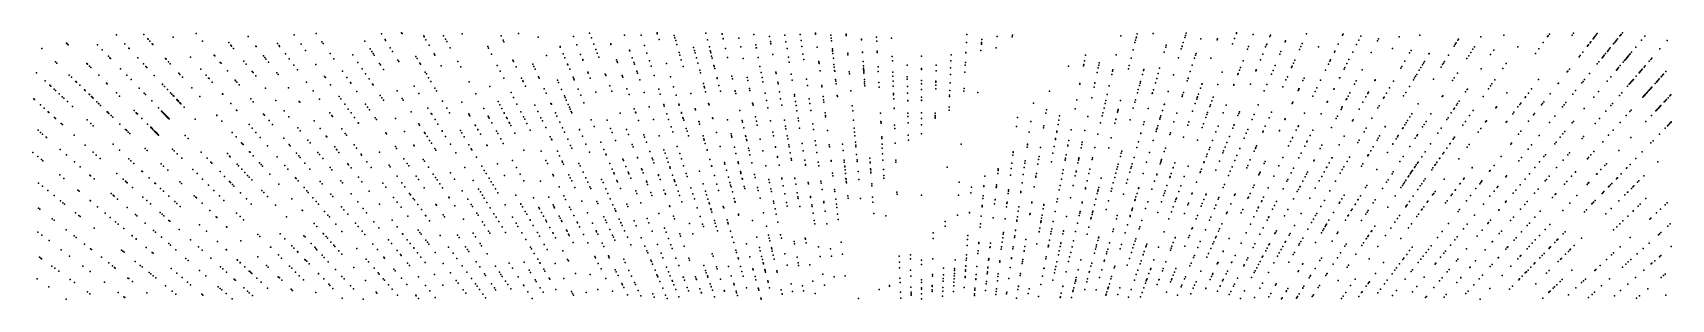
# Model space of a CAD drawing. Header units: metres. Extents: x -4327 to 4266, y -3886 to 3992.
# Drawn here: x -1038 to 876, y 699 to 1011 of the extents above; entities that cross this region are included whole.
import ezdxf

# ---------------------------------------------------------------- set-up
doc = ezdxf.new("R2010")
doc.units = ezdxf.units.M

msp = doc.modelspace()

# ---------------------------------------------------------------- linework, layer by layer
for p in [(-998.71, 998.71, 2466.48), (-998.04, 998.04, 2502.68), (-996.92, 996.92, 2496.68), (-962.66, 996.87, 2495.25), (-940.44, 1008.49, 2470.17), (-930.56, 997.9, 2508.13), (-908.21, 1008.67, 2485.27), (-903.92, 1003.91, 2496.15), (-903.28, 1003.2, 2513.99), (-901.47, 1001.18, 2495.86), (-898.49, 997.88, 2490.87), (-897.75, 997.05, 2515.02), (-874.31, 1005.77, 2481.83), (-847.42, 1009.92, 2484.37), (-840, 1001.07, 2459.37), (-809.27, 999.37, 2452.29), (-806.83, 996.35, 2464.47), (-806.03, 995.37, 2488.49), (-786.46, 1006.62, 2502.02), (-777.59, 995.27, 2487.19), (-752.28, 998.3, 2464.91), (-750.38, 995.79, 2485.54), (-732.72, 1008.51, 2451.51), (-724.72, 997.49, 2457.83), (-707.14, 1009.9, 2457.6), (-700.35, 1000.2, 2491.38), (-699.1, 998.42, 2493.83), (-650.2, 1001.22, 2459.59), (-630.85, 1009.56, 2449.27), (-626.7, 1002.93, 2443.34), (-626.07, 1001.93, 2492.69), (-607.41, 1010.89, 2491.75), (-606.82, 1009.91, 2492.85), (-581.47, 1007.13, 2471.02), (-580.98, 1006.29, 2451.57), (-578.92, 1002.71, 2439.42), (-575.33, 996.5, 2458.83), (-558.38, 1007.35, 2447.27), (-556.12, 1003.26, 2465.19), (-554.62, 1000.56, 2469.11), (-536.78, 1009.53, 2467.74), (-491.21, 1007.12, 2449.91), (-488.76, 1002.11, 2473.31), (-487.82, 1000.18, 2497.56), (-487.79, 1000.12, 2493.75), (-470.9, 1009.84, 2446.73), (-447.81, 1005.79, 2453), (-406.71, 1006.65, 2461.99), (-402.78, 996.92, 2452.67), (-387.79, 1010.23, 2450.19), (-385.69, 1004.76, 2462.32), (-382.93, 997.56, 2462.95), (-363.17, 997.8, 2480.81), (-362.93, 997.13, 2456.89), (-347.07, 1007.96, 2457.22), (-327.54, 1008.06, 2454.14), (-323.61, 995.96, 2495.42), (-309.04, 1010.82, 2458.4), (-308.7, 1009.7, 2466.79), (-306.68, 1003.12, 2461.84), (-288.99, 1007.82, 2471.84), (-288.21, 1005.12, 2468.96), (-287.24, 1001.74, 2438.4), (-285.88, 996.98, 2479.03), (-251.87, 1010.2, 2484.69), (-249.93, 1002.42, 2473.14), (-233.07, 1009.53, 2465.12), (-233, 1009.24, 2464.43), (-231.84, 1004.19, 2467.14), (-231.75, 1003.82, 2466.22), (-213.52, 1004.51, 2439.67), (-196.13, 1009.03, 2472.06), (-193.74, 996.73, 2476.15), (-177.48, 1006.53, 2465.56), (-176.43, 1000.56, 2439.65), (-176.05, 998.44, 2476.24), (-175.95, 997.84, 2440.52), (-159.69, 1008.24, 2466.34), (-158.41, 1000.15, 2484.84), (-141.8, 1008.96, 2469.3), (-140.79, 1001.8, 2474.71), (-124.08, 1010.54, 2452.3), (-123.92, 1009.25, 2499.05), (-105.95, 1008.05, 2467.96), (-105.56, 1004.37, 2455.16), (-105.27, 1001.53, 2482.79), (-88.28, 1009.04, 2473.93), (-88.27, 1008.99, 2466.11), (-88.16, 1007.7, 2474.48), (-70.16, 1003.35, 2471.96), (-70.12, 1002.76, 2474.36), (-52.71, 1005.77, 2471.41), (-52.47, 1001.17, 2456.28), (-35.08, 1004.54, 2447.38), (52.37, 999.32, 2474.84), (52.86, 1008.67, 2490.2), (69.76, 997.6, 2473.22), (69.76, 997.58, 2442.46), (69.83, 998.66, 2471.98), (69.9, 999.63, 2470.51), (70.14, 1003.1, 2479.08), (88.07, 1006.67, 2426.49), (105.76, 1006.24, 2467.36), (105.95, 1008.08, 2479.57), (232.57, 1007.35, 2072.16), (249.17, 999.36, 2098.63), (249.92, 1002.38, 2070.6), (250.52, 1004.79, 2069.92), (250.79, 1005.88, 2069.35), (251.72, 1009.6, 2108.49), (270.59, 1009.85, 2069.96), (285.73, 996.44, 2083.36), (304.28, 995.27, 2088.84), (305.53, 999.36, 2069.07), (307.38, 1005.39, 2064.75), (308.04, 1007.56, 2066.4), (308.96, 1010.57, 2092.28), (326.13, 1003.74, 2089.6), (345.16, 1002.41, 2090.55), (345.65, 1003.84, 2060.01), (363.21, 997.92, 2068.86), (365.51, 1004.22, 2073.56), (367.65, 1010.12, 2080.17), (367.92, 1010.84, 2062.31), (387.23, 1008.77, 2082.62), (387.24, 1008.79, 2060.62), (402.71, 996.74, 2060.98), (403.05, 997.59, 2073.75), (406.72, 1006.67, 2075.98), (407.35, 1008.23, 2073.68), (424.52, 1000.11, 2071.91), (425.09, 1001.44, 2069.18), (444.44, 998.23, 2061.85), (449.5, 1009.6, 2071.66), (486.61, 997.7, 2086.32), (491.71, 1008.15, 2097.12), (492.3, 1009.36, 2094.14), (507.98, 996.96, 2097.46), (510.57, 1002.05, 2094.4), (513.1, 1007.01, 2064.08), (532.52, 1001.53, 2082.35), (533.62, 1003.58, 2078.52), (533.63, 1003.62, 2062.53), (557.63, 1006, 2071.03), (582.03, 1008.11, 2087.93), (621.86, 995.18, 2086.08), (623.03, 997.05, 2090), (623.25, 997.4, 2109.54), (624.28, 999.06, 2065.11), (626.33, 1002.34, 2064.04), (626.88, 1003.22, 2100.25), (653.27, 1005.95, 2105.28), (680.05, 1008.22, 2097.14), (726.08, 999.36, 2482.66), (731.15, 1006.34, 2452.87), (731.44, 1006.74, 2463.83), (731.9, 1007.38, 2482.18), (733.22, 1009.2, 2466.5), (759.69, 1008.14, 2459.19), (761.33, 1010.32, -176.03), (777.65, 995.35, -173.66), (777.8, 995.54, -160.37), (778.38, 996.28, -172.41), (778.74, 996.74, -150.06), (778.84, 996.87, -150.78), (780.64, 999.18, -140.62), (780.87, 999.47, -156.79), (780.97, 999.6, -167.35), (780.98, 999.61, -137.88), (781.49, 1000.27, 2489.57), (784.22, 1003.75, -161.69), (784.59, 1004.23, -148.37), (785, 1004.75, -147.04), (785.94, 1005.96, -133.12), (786.46, 1006.63, -134.62), (786.61, 1006.81, 2475.76), (788.01, 1008.61, -119.37), (789.17, 1010.09, 2441.18), (808.16, 998, -116.94), (809.32, 999.42, -98.04), (809.5, 999.65, -115.72), (810.71, 1001.15, -101.74), (811.69, 1002.36, -126.68), (812.87, 1003.82, -92.8), (815.53, 1007.1, -112.31), (816.28, 1008.02, -113.12), (817.09, 1009.02, 2443.47), (818.6, 1010.88, 2477.26), (840.83, 1002.06, -101.15), (844.86, 1006.87, 2476.86), (870.89, 1001.85, 2472.14), (-1027.56, 992.3, 2478.87), (-1011.4, 976.7, 2467.82), (-956.99, 990.99, 2509.47), (-949.65, 983.39, 2506.42), (-947.99, 981.68, 2492.34), (-947.25, 980.91, 2506.59), (-925.81, 992.81, 2511.62), (-925.4, 992.38, 2510.52), (-915.46, 981.71, 2512.96), (-883.18, 980.87, 2474.21), (-882.43, 980.04, 2475.37), (-879.68, 976.98, 2480.67), (-853.82, 982.2, 2455.71), (-826.38, 984.84, 2481.21), (-825.65, 983.98, 2452.77), (-819.07, 976.13, 2472.45), (-803.62, 992.39, 2501.13), (-791.64, 977.59, 2487.24), (-777.24, 994.82, 2496.17), (-768.69, 983.88, 2468.73), (-767.04, 981.77, 2500.56), (-765.79, 980.17, 2469.43), (-762.81, 976.35, 2476.61), (-749.77, 994.98, 2486.89), (-743.13, 986.17, 2498.8), (-738.7, 980.29, 2473.71), (-719.49, 990.29, 2490.72), (-690.75, 986.5, 2481.18), (-686.59, 980.55, 2479.97), (-664.35, 984.93, 2482.07), (-658.5, 976.26, 2467.12), (-644.17, 991.93, 2464.1), (-642.3, 989.05, 2470.73), (-640.73, 986.64, 2444.11), (-639.57, 984.85, 2470.63), (-620.53, 993.06, 2446.44), (-617.97, 988.97, 2470.88), (-611.69, 978.91, 2452.7), (-610.69, 977.31, 2459.11), (-590.78, 983.22, 2451.13), (-589.32, 980.8, 2448.59), (-569.43, 986.28, 2447.51), (-568.58, 984.81, 2482.71), (-550.6, 993.31, 2479.53), (-541.63, 977.12, 2496.42), (-506.82, 994.7, 2480.07), (-505.82, 992.72, 2457.21), (-502.29, 985.8, 2483.17), (-477.5, 979.02, 2484.73), (-476.56, 977.09, 2465.19), (-438.21, 984.24, 2432.32), (-422.3, 994.87, 2469.06), (-422.02, 994.21, 2460.1), (-418.67, 986.32, 2455.12), (-416.63, 981.52, 2479.99), (-398.23, 985.65, 2476.2), (-395.75, 979.53, 2460.81), (-395.55, 979.02, 2478.17), (-380.45, 991.11, 2458.04), (-378.87, 986.98, 2458.86), (-377.06, 982.28, 2484.38), (-356.38, 979.15, 2479.18), (-355.71, 977.3, 2463.19), (-355.26, 976.06, 2478.93), (-341.03, 990.41, 2473.33), (-340.75, 989.61, 2497.84), (-338.04, 981.75, 2478.01), (-336.07, 976.01, 2471.06), (-320.76, 987.19, 2462.14), (-317.73, 977.88, 2472.75), (-283.24, 987.79, 2482.74), (-282.32, 984.55, 2448.13), (-280.79, 979.22, 2468.84), (-266.26, 993.71, 2458.97), (-265.29, 990.07, 2480.3), (-264.54, 987.27, 2504.19), (-262.98, 981.47, 2485.58), (-247.92, 994.35, 2483.63), (-246.79, 989.81, 2472.31), (-246.7, 989.47, 2460.01), (-246.16, 987.29, 2473.65), (-245.22, 983.52, 2479.57), (-244.61, 981.1, 2461.95), (-229.14, 992.5, 2461.03), (-226.7, 981.95, 2476.82), (-211.34, 994.28, 2482.72), (-208.5, 980.91, 2472.36), (-193.08, 993.3, 2437.29), (-193.04, 993.12, 2478.73), (-190.89, 982.06, 2470.36), (-173.75, 985.39, 2474.61), (-157.22, 992.63, 2462.3), (-155.61, 982.48, 2475.63), (-154.64, 976.35, 2456.3), (-139.81, 994.83, 2476.76), (-138.56, 985.9, 2466.12), (-137.66, 979.47, 2465.5), (-122.07, 994.17, 2442.61), (-120.01, 977.38, 2443.01), (-119.88, 976.38, 2459.84), (-104.26, 991.95, 2451.35), (-104.06, 990.11, 2458.31), (-103.97, 989.21, 2463.8), (-103.69, 986.59, 2476.71), (-103.11, 981.03, 2478.41), (-86.37, 987.17, 2450.74), (-86.18, 985, 2449.19), (-69.09, 988.08, 2476.79), (-69.08, 987.89, 2476.33), (-68.34, 977.38, 2481.32), (-51.85, 989.27, 2465.42), (-51.76, 987.66, 2453.67), (-34.33, 983.15, 2471.67), (-34.15, 978.06, 2466.7), (0, 983.67, 2483.27), (34.15, 978.07, 2478.53), (34.4, 985.09, 2476.55), (51.16, 976.17, 2483.55), (51.75, 987.36, 2480.19), (51.76, 987.65, 2465.27), (69.24, 990.21, 2474.32), (86.89, 993.19, 2431.27), (190.11, 978.04, 2075.76), (191.42, 984.75, 2069.69), (227.38, 984.88, 2079.62), (244.66, 981.29, 2080.74), (247.05, 990.85, 2086.51), (283.4, 988.34, 2103.69), (285.06, 994.13, 2070.03), (300.05, 981.42, 2076.77), (303.26, 991.91, 2070.47), (304.15, 994.83, 2070.9), (318.85, 981.33, 2085.17), (320, 984.87, 2067.12), (320.54, 986.53, 2101.99), (337.81, 981.06, 2062.74), (375.39, 977.93, 2065.57), (380.71, 991.78, 2080.75), (381.91, 994.91, 2067.79), (395.61, 979.17, 2090.94), (398.34, 985.93, 2088.36), (401.82, 994.55, 2061.93), (418.55, 986.04, 2078.45), (419.71, 988.77, 2064.81), (435.89, 979.02, 2090.57), (441.35, 991.29, 2083.07), (442.85, 994.65, 2065.33), (463.69, 994.38, 2064.85), (476.9, 977.78, 2058.18), (477.57, 979.17, 2055.66), (482.05, 988.36, 2077.69), (482.53, 989.32, 2066.08), (499.14, 979.62, 2071.85), (503.54, 988.26, 2079.16), (525.19, 987.74, 2064.38), (550.14, 992.48, 2094.05), (564.34, 977.47, 2082.84), (569.99, 987.26, 2090.07), (571.61, 990.06, 2090.58), (587.27, 977.38, 2071.69), (592.51, 986.11, 2087.49), (592.91, 986.77, 2086.2), (610.67, 977.27, 2066.97), (615.32, 984.72, 2072.08), (636.84, 980.65, 2070.66), (639.05, 984.05, 2088.47), (641.44, 987.74, 2088.29), (643.94, 991.58, 2083.11), (645.77, 994.4, 2062.76), (664.6, 985.3, 2080.75), (668.13, 990.54, 2073.38), (696.34, 994.48, 2077.83), (716.88, 986.69, 2471.45), (720.91, 992.25, 2461.63), (767.93, 982.9, 2466.27), (769.11, 984.41, 2486.87), (772.09, 988.24, 2453.02), (791, 976.81, 2485.23), (794.91, 981.63, -168.05), (795.32, 982.14, -168.83), (796.01, 983, -154.26), (796.17, 983.19, -152.19), (796.65, 983.79, -164.2), (796.79, 983.95, -146), (797.28, 984.56, -164.33), (798.83, 986.47, -137.27), (798.92, 986.58, -144.99), (800.9, 989.02, -143.94), (801.86, 990.21, -132.16), (803.05, 991.68, -151.38), (804.19, 993.09, 2453.12), (819.54, 976.69, -154.08), (820.85, 978.25, -143.03), (821.31, 978.79, -138.88), (822.35, 980.04, -130.59), (822.42, 980.12, -127.07), (823.1, 980.93, -113.09), (823.17, 981.01, 2478.17), (823.58, 981.5, -110.34), (824.36, 982.43, -104.8), (824.88, 983.06, 2473.41), (825.66, 983.99, -131.82), (826.92, 985.49, 2443.54), (827.25, 985.87, -122.15), (827.61, 986.3, -94.62), (829.15, 988.14, -125.27), (829.26, 988.28, 2466.76), (834.02, 993.95, -111.02), (834.05, 993.99, -107.46), (849.77, 977.55, -113.68), (851.59, 979.64, -104.65), (851.63, 979.68, -103.94), (852.93, 981.19, 2469.42), (862.3, 991.96, -94.43), (-1033.71, 963.95, 2502.99), (-1010.09, 975.43, 2492.99), (-995.6, 961.44, 2482.5), (-992.87, 958.8, -3.39), (-974.87, 974.87, 2476.04), (-974.1, 974.1, 2512.64), (-971.96, 971.96, 2462.32), (-970.43, 970.43, 2512.91), (-961.11, 961.11, 2518.08), (-935.55, 968.79, 2485.3), (-928.35, 961.33, 2508.47), (-928.17, 961.15, 2485.07), (-908.76, 974.52, 2484.76), (-905.9, 971.46, 2486.72), (-904.82, 970.3, 2487), (-896.16, 961.02, 2492.6), (-877.64, 974.72, 2491.33), (-867.67, 963.64, 2463.01), (-866.38, 962.21, 2462.61), (-863.4, 958.91, 2467.2), (-841.89, 968.49, 2483.28), (-835.6, 961.25, 2498.04), (-832.7, 957.91, 2492.71), (-832.29, 957.43, 2515.18), (-818.26, 975.17, 2496.7), (-810.78, 966.25, 2463.9), (-788.86, 974.16, 2468.46), (-781.91, 965.58, 2456.68), (-780.89, 964.32, 2493.86), (-777.75, 960.45, 2477.07), (-753.04, 963.84, 2481.98), (-751.52, 961.91, 2480.4), (-733.28, 973.1, 2455.57), (-729.03, 967.45, 2478.56), (-707.46, 973.74, 2472.89), (-697.33, 959.79, 2482.04), (-696.31, 958.39, 2454.3), (-676.51, 966.16, 2467.61), (-671.28, 958.68, 2434.83), (-653.44, 968.76, 2468.93), (-649.49, 962.9, 2460.93), (-645.38, 956.82, 2476.8), (-633.25, 975.13, 2446.24), (-632.12, 973.38, 2445.29), (-628.54, 967.87, 2448.67), (-586.11, 975.45, 2480.95), (-585.25, 974.03, 2480.89), (-579.79, 964.93, 2482.71), (-578.46, 962.72, 2477.02), (-575.81, 958.31, 2487.29), (-561.3, 972.21, 2479.45), (-538.2, 970.94, 2455.46), (-495.65, 972.76, 2464.78), (-492.21, 966.02, 2469.48), (-488.08, 957.92, 2463.36), (-473.52, 970.87, 2467.69), (-467.21, 957.92, 2452.97), (-454.19, 974.01, 2462.45), (-452.95, 971.35, 2466.73), (-451.46, 968.16, 2499.55), (-447.4, 959.46, 2451.16), (-446.71, 957.98, 2469.55), (-413.58, 974.34, 2461.84), (-413.2, 973.43, 2459.55), (-411.05, 968.38, 2450.47), (-407.09, 959.05, 2452.63), (-406.24, 957.03, 2454.92), (-389.86, 964.93, 2468.59), (-389.74, 964.63, 2460.32), (-389.37, 963.73, 2458.02), (-386.93, 957.7, 2465.09), (-369.53, 962.66, 2487.5), (-369.3, 962.06, 2463.12), (-368.78, 960.72, 2471.03), (-349.76, 960.95, 2470.73), (-349.66, 960.67, 2473.83), (-349.06, 959.04, 2473.46), (-335.41, 974.09, 2466.22), (-332.55, 965.8, 2475.54), (-332.49, 965.63, 2471.29), (-331.78, 963.56, 2462.19), (-315.71, 971.64, 2445.69), (-312.21, 960.87, 2471.47), (-298.03, 974.82, 2497.48), (-293.29, 959.29, 2480.87), (-278.56, 971.45, 2472.16), (-261.36, 975.41, 2474.1), (-259.17, 967.22, 2476.47), (-258.31, 964.03, 2479.96), (-242.52, 972.7, 2467.65), (-242.24, 971.56, 2480.26), (-242.18, 971.32, 2445.01), (-241.65, 969.2, 2462.63), (-238.86, 958.03, 2445.72), (-238.75, 957.58, 2456.14), (-221.64, 960.04, 2483.43), (-220.96, 957.09, 2440.76), (-203.76, 958.62, 2482.02), (-188.79, 971.24, 2462.41), (-187.48, 964.49, 2453.04), (-186.34, 958.65, 2457.57), (-170.13, 964.85, 2477.3), (-169.86, 963.35, 2457.73), (-152.45, 962.55, 2460.26), (-119.71, 974.99, 2483.81), (-118.67, 966.5, 2462.19), (-102.34, 973.7, 2436.66), (-102.03, 970.72, 2444.59), (-101.6, 966.63, 2473.38), (-101.52, 965.9, 2459.7), (-84.46, 965.33, 2438.52), (-84.23, 962.79, 2459.42), (-67.99, 972.28, 2472.32), (-67.79, 969.42, 2453.29), (-67.69, 968, 2453.59), (-67.62, 967.08, 2451.26), (-67.61, 966.9, 2450.8), (-67.5, 965.31, 2486.33), (-67.37, 963.48, 2473.63), (-50.89, 971.08, 2474.54), (-50.61, 965.72, 2453.01), (-33.69, 964.66, 2452.38), (-33.53, 960.04, 2456.34), (-16.98, 973.03, 2484.45), (-16.74, 959.32, 2457.33), (0, 968.98, 2473.74), (0, 968.03, 2487.27), (16.87, 966.23, 2459.19), (16.98, 972.85, 2483.98), (33.6, 962.26, 2454.13), (33.87, 969.81, 2469.43), (50.55, 964.64, 2419.29), (50.99, 972.99, 2447.98), (171.37, 971.9, 2082.21), (188.97, 972.18, 2177.89), (189.31, 973.91, 2078.61), (205.01, 964.5, 2062.96), (206.14, 969.83, 2100.78), (206.8, 972.91, 2092.65), (207.41, 975.79, 2075.45), (222.13, 962.13, 2092.19), (223.02, 965.99, 2091.7), (223.36, 967.5, 2071.57), (241.48, 968.51, 2067.96), (242.53, 972.74, 2068.34), (257.79, 962.08, 2086.73), (259.02, 966.68, 2085), (259.4, 968.1, 2085.13), (274.57, 957.54, 2086.96), (276.15, 963.06, 2081.43), (278, 969.49, 2077.92), (294.06, 961.82, 2083.72), (311.12, 957.52, 2094.6), (311.18, 957.71, 2068.95), (313.76, 965.66, 2074.61), (316.13, 972.95, 2084.5), (351.15, 964.77, 2089.1), (369.29, 962.03, 2085.28), (369.7, 963.1, 2093.36), (371.18, 966.96, 2098.85), (372.49, 970.37, 2097.6), (390.45, 966.4, 2074.92), (390.55, 966.64, 2089.61), (390.88, 967.46, 2068.75), (408.51, 962.39, 2089.81), (410.42, 966.88, 2091), (412.82, 972.55, 2069.39), (427.2, 959.51, 2062.74), (431.99, 970.26, 2094.34), (432.64, 971.73, 2091.84), (434.32, 975.49, 2063.6), (446.7, 957.95, 2089.92), (471.77, 967.27, 2077), (475.13, 974.16, 2061.43), (488.15, 958.06, 2061.42), (488.29, 958.32, 2100.95), (493.46, 968.48, 2072.8), (494.3, 970.11, 2065.33), (496.75, 974.92, 2061.92), (514.37, 967.38, 2075.57), (559.63, 969.31, 2098.13), (560.92, 971.54, 2072.9), (575.63, 958.01, 2097.85), (576.99, 960.28, 2097.29), (578.19, 962.26, 2077.03), (581.05, 967.03, 2092.78), (582.98, 970.25, 2064.56), (584.84, 973.35, 2117.49), (586, 975.26, 2088.72), (606.64, 970.83, 2088.02), (608.46, 973.74, 2062.13), (609.53, 975.45, 2084.45), (622.16, 958.05, 2105.3), (625.89, 963.79, 2063.88), (653.35, 968.64, 2055.95), (678.66, 969.23, 2092.66), (682.73, 975.05, 2107.89), (753.97, 965.04, 2488.48), (754.81, 966.11, 2487.81), (756.68, 968.5, 2466.77), (779.88, 963.08, 2470.34), (789.16, 974.53, 2482.8), (804.95, 959.3, 2486.17), (811.43, 967.02, -162.34), (811.46, 967.06, 2456.05), (811.6, 967.23, -158.18), (811.68, 967.32, 2456.72), (811.86, 967.54, -168.73), (812.21, 967.95, -175.83), (812.75, 968.59, 2437.01), (813.21, 969.14, -147.99), (813.61, 969.62, -161.38), (813.76, 969.8, -140.4), (814.04, 970.14, -160.06), (816, 972.47, -133.78), (834.5, 959.98, -136.15), (838.17, 964.21, 2449.32), (838.58, 964.68, 2473.51), (839.07, 965.24, -131.96), (839.6, 965.85, -118.65), (840.81, 967.25, -106.14), (840.82, 967.25, -132.94), (841.72, 968.29, -107.67), (843.85, 970.74, -127.04), (845.2, 972.29, -101.04), (861.58, 956.88, 2475.11), (863.84, 959.39, 2445.68), (864.16, 959.75, -114.05), (865.4, 961.13, -107.11), (866.54, 962.39, -116.5), (869.3, 965.46, -103.31), (-1023.62, 954.54, 2494.41), (-1018.37, 949.65, 2497.56), (-1018.33, 949.61, 2462.62), (-1017.2, 948.55, 2497.89), (-1013.21, 944.83, 2500.92), (-1011.69, 943.42, 2481.19), (-1007.39, 939.41, 2480.17), (-987.93, 954.03, 2495.27), (-987, 953.13, 2509.09), (-983.15, 949.42, 5.59), (-977.82, 944.27, -33.74), (-977, 943.48, 12.96), (-972.35, 938.99, 2497.69), (-972.02, 938.67, -44.6), (-951.96, 951.96, 2500.63), (-951.16, 951.16, 2479.07), (-940.48, 940.48, 50.44), (-923.32, 956.12, 2472.08), (-913.71, 946.18, 2498.4), (-907.87, 940.13, 2502.25), (-906.45, 938.66, 2465.48), (-906.45, 938.65, 2458.97), (-886.78, 950.96, 2460), (-886.42, 950.57, 2462.26), (-884.2, 948.18, 2456.07), (-880.87, 944.62, 2492.75), (-880.78, 944.52, 2489.16), (-877.18, 940.66, -52.29), (-875.83, 939.22, 2465.32), (-852.32, 946.6, 2458.35), (-828.45, 953.02, 2476.65), (-816.55, 939.34, 2470.99), (-816.48, 939.25, 2501.24), (-816.26, 939, 2470.1), (-801.72, 955.46, 2452.85), (-801.18, 954.8, 2488), (-799.6, 952.93, 2466.29), (-797.24, 950.12, 2492.74), (-766.29, 946.29, 2481.06), (-739.33, 946.3, 2467.27), (-718.35, 953.28, 2466.06), (-710.52, 942.89, 2494.46), (-690.22, 950.01, 2488.06), (-667.17, 952.82, 2464.55), (-666.69, 952.13, 2487.32), (-659.72, 942.18, 2464.84), (-641.25, 950.69, 2478.58), (-640.72, 949.91, 2476.54), (-612.5, 943.16, 2465.92), (-592.54, 948.27, 2469.66), (-587.18, 939.68, 2465.17), (-573.24, 954.04, 2451.14), (-568.54, 946.21, 2484.83), (-566.72, 943.18, 2458.77), (-528.5, 953.43, 2464.69), (-520.8, 939.55, 2457.74), (-504.12, 948.12, 2486.27), (-479.47, 941, 2441.63), (-465.71, 954.85, 2456.09), (-465.32, 954.05, 2454.02), (-462.49, 948.25, 2476.1), (-440.73, 945.15, 2477.46), (-438.52, 940.41, 2468.81), (-425.31, 955.27, 2491.73), (-424.17, 952.69, 2492.64), (-420.59, 944.67, 2483.04), (-405.74, 955.85, 2489.62), (-401.11, 944.95, 2476.41), (-398.06, 937.76, 2476.66), (-380.35, 941.4, 2441.82), (-364.18, 948.72, 2482.02), (-361.78, 942.47, 2454.23), (-344.11, 945.45, 2488.29), (-341.59, 938.52, 2450.81), (-329.11, 955.79, 2453.68), (-324.02, 941.03, 2446.03), (-307.09, 945.11, 2457.69), (-305.19, 939.26, 2477.4), (-289.74, 947.7, 2474.16), (-286.79, 938.04, 2476.3), (-269.5, 939.87, 2476.21), (-254.92, 951.38, 2451.27), (-254.07, 948.22, 2470.35), (-253.66, 946.67, 2486.04), (-252.4, 941.97, 2454.09), (-236.71, 949.41, 2450.63), (-235.06, 942.76, 2433.45), (-217.7, 942.95, 2490.59), (-217.65, 942.76, 2442.6), (-217, 939.92, 2470.6), (-202.99, 954.97, 2449.07), (-201.03, 945.76, 2468.39), (-200.53, 943.4, 2474.16), (-185.31, 953.33, 2479.33), (-182.73, 940.07, 2456.69), (-168.05, 953.05, 2486.57), (-167.69, 951, 2489.25), (-166.06, 941.8, 2457.21), (-151.35, 955.59, 2454.18), (-148.66, 938.58, 2493.83), (-134.46, 956.72, 2450.69), (-134.42, 956.43, 2473.63), (-133.41, 949.25, 2459.02), (-116.55, 949.24, 2485.34), (-116.36, 947.67, 2453.25), (-100.52, 956.34, 2478.76), (-100.32, 954.44, 2442.2), (-99.98, 951.22, 2481.56), (-98.56, 937.71, 2478.46), (-82.5, 942.93, 2443.85), (-66.86, 956.08, 2462.57), (-66.68, 953.56, 2444.23), (-66.52, 951.29, 2438.41), (-66.34, 948.74, 2479.62), (-49.93, 952.72, 2467.22), (-49.65, 947.44, 2441.65), (-33.33, 954.34, 2485.63), (-33.12, 948.48, 2450.38), (-32.83, 940.04, 2480.66), (-32.77, 938.5, 2493), (-16.7, 956.76, 2466.64), (-16.55, 947.94, 2479.95), (-16.41, 940.15, 2443.58), (0, 955.03, 2477.82), (0, 951.24, 2464.01), (0, 944.6, 2450.76), (16.5, 945.16, 2476.73), (16.57, 949.55, 2484.15), (16.64, 953.07, 2445.28), (16.66, 954.41, 2460.58), (32.75, 937.73, 2474.58), (32.95, 943.57, 2414.2), (33.25, 952.27, 2484.28), (49.4, 942.69, 2457.16), (49.56, 945.63, 2390.53), (65.81, 941.11, 2443.72), (149.3, 942.61, 2095.67), (184.84, 950.92, 2070.05), (184.96, 951.54, 2071.41), (201.37, 947.38, 2072.61), (202.38, 952.11, 2071.17), (202.44, 952.39, 2089.53), (216.75, 938.84, 2067.78), (219.01, 948.64, 2080.46), (252.1, 940.84, 2096.26), (253.09, 944.56, 2095.57), (254.35, 949.24, 2073.4), (255.09, 951.99, 2070.66), (255.64, 954.07, 2069.36), (269.46, 939.71, 2062.56), (269.77, 940.79, 2094.36), (270.76, 944.24, 2072.5), (273.11, 952.46, 2070.08), (288.1, 942.35, 2061.6), (304.82, 938.15, 2066.65), (305.75, 941, 2061.34), (310.21, 954.74, 2082.69), (323.36, 939.12, 2060.62), (325.81, 946.21, 2081.98), (327.41, 950.85, 2077.67), (327.48, 951.06, 2078.12), (345.89, 950.32, 2074.92), (364.55, 949.69, 2075.62), (364.8, 950.34, 2074.17), (384.09, 950.65, 2069.15), (400.2, 942.82, 2075.53), (403.34, 950.21, 2071.83), (421.93, 947.67, 2070.69), (425.5, 955.69, 2076.91), (439.93, 943.42, 2072.24), (440.16, 943.93, 2073.36), (440.73, 945.14, 2104.54), (440.78, 945.26, 2093.31), (445.32, 954.99, 2080.64), (459.54, 942.2, 2106.86), (461.68, 946.58, 2099.4), (466.03, 955.5, 2068.28), (481.44, 944.88, 2099.64), (481.72, 945.44, 2078.3), (500.22, 940.78, 2072.95), (505.47, 950.65, 2086.31), (507.69, 954.83, 2064.97), (521.02, 939.94, 2074.11), (521.69, 941.14, 2062.97), (521.8, 941.35, 2063.42), (529.36, 954.98, 2090.53), (529.69, 955.59, 2078.03), (529.81, 955.8, 2078.47), (542.82, 940.19, 2059.36), (546.45, 946.48, 2075.88), (551.05, 954.45, 2082.33), (565.44, 941.04, 2071.57), (569.76, 948.24, 2076.45), (574.34, 955.86, 2082.19), (597.86, 956.77, 2071.15), (620.16, 954.96, 2093.07), (635.31, 941.89, 2107.53), (637.24, 944.74, 2092.01), (637.37, 944.94, 2092.45), (661.89, 945.28, 2107.5), (664.41, 948.88, 2091.09), (666.13, 951.33, 2064.51), (669.29, 955.84, 2084.93), (683.39, 940.61, 2473.92), (708.62, 940.37, 2459.97), (712.45, 945.45, 2466.35), (720.46, 956.08, 2487.13), (734.1, 939.6, 2484.15), (743.33, 951.42, 2477.18), (743.89, 952.14, 2475.62), (760.53, 939.18, 2476.07), (763.86, 943.29, 2473.21), (771.09, 952.22, 2493.19), (772.58, 954.05, 2480.87), (774.24, 956.11, 2455.82), (790.67, 942.28, 2462.08), (800.72, 954.27, 2493.39), (817.65, 940.6, 2464.26), (824.49, 948.47, 2461.49), (826.52, 950.81, 2474.22), (827.46, 951.89, -170.6), (827.75, 952.22, -161.56), (827.98, 952.48, -158.8), (828.48, 953.06, -152.61), (829.41, 954.12, -165.39), (829.88, 954.67, -157.77), (830.05, 954.86, -155.7), (830.65, 955.55, -148.1), (830.96, 955.91, -134.87), (831.27, 956.26, -139.81), (844.65, 938.08, -166.54), (844.69, 938.12, -160.24), (845.25, 938.74, -159.65), (845.42, 938.94, -147.1), (845.59, 939.13, -153.42), (846.65, 940.3, -137.53), (846.65, 940.3, -137.53), (847.2, 940.91, 2456.68), (848.71, 942.59, 2457.76), (849.9, 943.91, -143.66), (850.89, 945.01, -134.71), (851.19, 945.34, 2491.55), (851.32, 945.49, -133.37), (852.16, 946.42, -118.07), (852.33, 946.61, -118.1), (852.97, 947.32, -104.17), (856.91, 951.7, -111.69), (858.34, 953.28, -131.64), (858.59, 953.56, 2469.82), (859.43, 954.49, -130.39), (860.56, 955.75, -93.81), (874.68, 937.98, -104.11), (875.12, 938.45, -105.57), (875.14, 938.47, -102.05), (-1037.05, 933.77, 2503.02), (-1036.24, 933.03, 2501.06), (-1028.91, 926.44, 2499.38), (-1024.67, 922.61, 2466.8), (-1003.77, 936.03, 2487.2), (-1001.98, 934.36, 2485.98), (-997.72, 930.39, 2491.46), (-991.78, 924.85, 2525.44), (-969.58, 936.31, -18.75), (-969.53, 936.26, 2510.03), (-968.86, 935.62, 2518.18), (-967.65, 934.45, 2475.92), (-963.3, 930.25, -54.44), (-961.36, 928.37, -64.56), (-960.95, 927.97, -65.99), (-958.93, 926.03, -88.47), (-951.18, 918.55, -71.83), (-936.84, 936.84, 2486.84), (-919.86, 919.86, 2500.62), (-899.17, 931.12, 2488.2), (-891.34, 923.01, -111.91), (-887.74, 919.28, -91.82), (-887.1, 918.62, 2458.07), (-874.15, 937.41, -2.45), (-873.4, 936.6, -39.48), (-869.76, 932.7, -33.74), (-869.73, 932.67, -24.7), (-869.72, 932.66, -35.83), (-869.2, 932.1, 26.07), (-868.7, 931.56, -0.35), (-868.69, 931.55, 5.21), (-868.66, 931.53, 10.77), (-868.35, 931.19, 5.21), (-868.15, 930.98, -27.43), (-868.13, 930.96, -28.82), (-867.96, 930.78, -13.54), (-867.9, 930.71, 32.28), (-867.9, 930.71, -20.48), (-866.28, 928.98, 44.7), (-866.22, 928.91, 17.67), (-866.09, 928.77, 12.81), (-865.95, 928.61, 26.67), (-865.94, 928.61, 10.04), (-865.85, 928.51, 2500.12), (-865.81, 928.47, 23.89), (-865.71, 928.36, 30.82), (-865.67, 928.32, 21.81), (-865.22, 927.83, 39.11), (-861.48, 923.83, 2467.46), (-861.42, 923.76, 2470.6), (-843.13, 936.39, 2501.58), (-806.83, 928.16, 2471.7), (-800.15, 920.46, 2485.1), (-799.86, 920.13, 2484.2), (-783.4, 933.62, 2466.3), (-780.63, 930.32, 2474.55), (-754.36, 931.56, 2473.06), (-744.59, 919.49, 2496.3), (-726.97, 930.48, 2480.82), (-726.4, 929.75, 2454.66), (-703.36, 933.39, 2476.31), (-680.22, 936.24, 2441.63), (-678.36, 933.68, 2494.46), (-673.83, 927.45, 2456.69), (-669.63, 921.67, 2476.53), (-649.39, 927.43, 2450.61), (-647, 924.02, 2476.99), (-644.74, 920.78, 2479.06), (-632.26, 937.37, 2457.91), (-630.59, 934.89, 2458.46), (-628.66, 932.02, 2490.24), (-628.62, 931.97, 2457.87), (-606.68, 934.21, 2500.07), (-605.41, 932.25, 2455.08), (-576.65, 922.84, 2471.27), (-559.44, 931.06, 2448.64), (-554.48, 922.81, 2459.44), (-536.9, 929.93, 2497.44), (-511.21, 922.25, 2478.52), (-494.75, 930.5, 2473.34), (-492.79, 926.8, 2467.25), (-490.4, 922.3, 2470.22), (-476.57, 935.33, 2486.22), (-472.61, 927.55, 2492.06), (-468.05, 918.6, 2483.24), (-451.76, 926.24, 2448.19), (-448.19, 918.93, 2493.26), (-432.87, 928.29, 2470.87), (-432.41, 927.3, 2495.12), (-417.26, 937.19, 2494), (-416.34, 935.11, 2488.45), (-415, 932.11, 2468.98), (-412.69, 926.92, 2470.51), (-411.29, 923.77, 2469.76), (-410.34, 921.63, 2475.58), (-409.17, 919.02, 2472.42), (-394.39, 929.13, 2469.15), (-335.59, 922.03, 2469.19), (-318.22, 924.18, 2440.28), (-301.25, 927.15, 2441.57), (-300.54, 924.97, 2470.99), (-283.56, 927.47, 2456.21), (-283.2, 926.31, 2476.83), (-264.37, 921.97, 2460.42), (-264.08, 920.96, 2489.78), (-248.72, 928.23, 2477.13), (-248.52, 927.47, 2459.19), (-248.24, 926.44, 2460.42), (-212.43, 920.14, 2462.11), (-197.38, 928.6, 2455.09), (-197.18, 927.68, 2488.93), (-196.84, 926.07, 2460.38), (-181.11, 931.73, 2458.64), (-179.42, 923.02, 2443.58), (-164.64, 933.7, 2471.91), (-163.35, 926.39, 2460.57), (-148.35, 936.64, 2444.5), (-147.38, 930.51, 2496.93), (-146.66, 926, 2464.44), (-145.63, 919.45, 2479.51), (-131.2, 933.56, 2461.92), (-130.47, 928.34, 2448.15), (-129.3, 920.01, 2462.31), (-114.99, 936.51, 2460.01), (-114.48, 932.39, 2473.37), (-114.17, 929.86, 2478.88), (-98.41, 936.31, 2470.7), (-80.98, 925.63, 2491.37), (-80.46, 919.69, 2491.99), (-32.6, 933.51, 2447.3), (-32.23, 922.88, 2480.16), (-32.2, 922.18, 2486.56), (-16.26, 931.7, 2453.5), (-16.26, 931.31, 2464.61), (0, 935.69, 2488.13), (0, 931.94, 2445.71), (0, 931.58, 2444.77), (32.14, 920.28, 2460.86), (32.27, 923.95, 2458.41), (32.7, 936.35, 2415.13), (130.5, 928.56, 2161.36), (145.83, 920.76, 2086.18), (179.2, 921.91, 2080.33), (181.22, 932.32, 2073.58), (198.73, 934.97, 2074.91), (213.03, 922.73, 2094.62), (214.27, 928.09, 2091.58), (215.11, 931.72, 2090.7), (229.33, 919.78, 2090.63), (229.59, 920.85, 2071.99), (229.68, 921.19, 2087.77), (232.26, 931.53, 2084), (247.24, 922.72, 2079.59), (249.16, 929.87, 2095.72), (249.9, 932.65, 2086.96), (264.48, 922.34, 2079.84), (281.25, 919.92, 2100.18), (283.37, 926.85, 2088.85), (283.51, 927.33, 2086.96), (304.29, 936.5, 2089.33), (316.46, 919.08, 2080.09), (319.57, 928.09, 2088.6), (321.31, 933.15, 2064.76), (321.97, 935.07, 2063.23), (322.26, 935.91, 2103.22), (336.54, 924.64, 2102.65), (337.21, 926.48, 2089.02), (338.98, 931.33, 2085.2), (340.49, 935.49, 2071.16), (355.56, 926.27, 2087.46), (393.26, 926.46, 2088.09), (432.78, 928.1, 2092.35), (433.11, 928.8, 2085.28), (433.51, 929.66, 2081.47), (456.83, 936.64, 2088.72), (473.78, 929.84, 2088.82), (474.05, 930.37, 2084.33), (489.86, 921.29, 2077.15), (490.81, 923.07, 2081.18), (491.36, 924.11, 2092.05), (496, 932.84, 2094.64), (496.43, 933.66, 2065.57), (498.09, 936.78, 2075.27), (498.16, 936.91, 2103.79), (510.85, 921.59, 2083.45), (515.4, 929.8, 2068.28), (518.91, 936.14, 2068.48), (532.91, 923.03, 2070.81), (534.24, 925.33, 2092.77), (539.56, 934.55, 2063.35), (540.1, 935.48, 2081.96), (563, 936.99, 2059.93), (579.78, 927.84, 2094.74), (608.14, 936.46, 2074.03), (608.66, 937.26, 2075.79), (621.5, 921.41, 2086.16), (622.34, 922.66, 2067.2), (624.81, 926.32, 2083.56), (626.04, 928.14, 2084.93), (627.98, 931.03, 2080.51), (644.07, 919.83, 2069.48), (655.7, 936.44, 2074.35), (670.55, 922.94, 2483.51), (671.2, 923.83, 2454.08), (671.29, 923.95, 2482.66), (671.41, 924.12, 2490.27), (696.53, 924.33, 2480.25), (698.59, 927.06, 2476.99), (699.76, 928.61, 2442.9), (704.79, 935.29, 2474.35), (705.41, 936.11, 2473.03), (723.88, 926.52, 2429.16), (725.02, 927.99, 2470.7), (726.8, 930.26, 2445.75), (748.42, 924.22, 2446.79), (750.31, 926.56, 2459.79), (752.53, 929.3, 2480.85), (773.99, 922.41, 2477.37), (785, 935.52, 2491.83), (785.13, 935.68, 2464.97), (799.21, 919.38, 2492.48), (804.93, 925.96, 2469.23), (806.97, 928.31, 2475.5), (814.99, 937.54, 2483.09), (827.31, 918.82, 2447.98), (828.88, 920.57, 2449.32), (842.47, 935.66, 2482.75), (843.6, 936.91, -167.03), (843.64, 936.95, -174.04), (844.14, 937.51, -168.54), (844.22, 937.6, -171.35), (857.37, 919.42, -169.34), (857.96, 920.05, -156.9), (858.3, 920.41, -154.87), (858.98, 921.14, -152.9), (860.13, 922.38, -174.79), (860.96, 923.26, -165.85), (861.8, 924.17, -154.11), (862.08, 924.47, -152.76), (862.19, 924.59, -149.28), (862.58, 925.01, 2473.94), (862.72, 925.16, -140.29), (863.2, 925.67, 2459.14), (867.4, 930.18, -139.64), (867.84, 930.64, -126.38), (868.71, 931.58, 2458.35), (869.79, 932.73, -114.73), (871.86, 934.96, 2450.87), (873.78, 937.01, -132.19), (-1020.02, 918.43, 2490.58), (-1019.21, 917.7, 2488.61), (-1012.71, 911.85, 2491.98), (-1011.56, 910.81, 2505.36), (-1004.86, 904.78, -79.37), (-1003.56, 903.61, 2501.8), (-974.69, 908.91, -58.55), (-970.34, 904.85, -51.04), (-967.56, 902.26, 2496.35), (-950.91, 918.29, -14.06), (-950.88, 918.25, -40.75), (-950.39, 917.78, -11.89), (-949.11, 916.54, 2486.36), (-946.46, 913.99, 2492.55), (-944.67, 912.26, -3.22), (-936.3, 904.18, -54.34), (-917.27, 917.27, 27.24), (-916.82, 916.82, 20.86), (-916.26, 916.26, 42.77), (-916.14, 916.14, 40.65), (-915.92, 915.92, 2460.35), (-910.79, 910.79, -101.02), (-904.18, 904.18, 10.11), (-900.34, 900.34, 35.08), (-900.22, 900.22, 19.1), (-900.09, 900.09, 14.93), (-900.01, 900.01, 33.68), (-899.71, 899.71, 30.89), (-886.09, 917.58, 54.65), (-885.47, 916.93, 45.56), (-885.47, 916.93, 45.56), (-884.93, 916.37, 29.53), (-884.63, 916.06, -80.33), (-884.19, 915.6, -82.38), (-884.17, 915.59, -90.05), (-883.68, 915.07, -73.98), (-882.67, 914.04, -85.02), (-882.55, 913.91, -25.99), (-882.47, 913.82, -53.73), (-882.07, 913.41, -34.29), (-881.55, 912.87, 34.27), (-881.45, 912.77, -73.09), (-881.36, 912.68, -61.29), (-881.17, 912.48, 25.26), (-881.16, 912.47, 36.33), (-881.13, 912.44, 12.8), (-880.81, 912.11, -71.65), (-880.81, 912.11, 2463.59), (-880.8, 912.09, -84.15), (-880.64, 911.93, 25.93), (-880.42, 911.7, -14.86), (-880.13, 911.4, 3.11), (-880.06, 911.33, 2468.09), (-879.92, 911.18, 37.66), (-879.78, 911.04, -2.42), (-879.66, 910.92, -21.07), (-879.61, 910.86, -25.21), (-879.5, 910.75, -20.37), (-879.43, 910.68, 43.86), (-879.25, 910.49, -5.87), (-879.22, 910.46, -12.77), (-879.22, 910.46, -12.77), (-878.98, 910.21, -32.1), (-878.86, 910.09, -63.19), (-848.6, 910.01, 2483.76), (-823.32, 914.39, 2483.11), (-823.12, 914.17, 2475.73), (-817.26, 907.66, 2499), (-785.45, 903.56, 2473.49), (-781.93, 899.51, 2493.55), (-768.46, 915.82, 2483.75), (-767.49, 914.66, 2449.76), (-762.21, 908.37, 2449.86), (-758.2, 903.59, 2492.2), (-738.93, 912.5, 2487.84), (-728.71, 899.89, 2470.88), (-709.49, 908.1, 2448.63), (-691.23, 917.29, 2457.87), (-689.01, 914.34, 2485.22), (-688, 913.01, 2449.89), (-666.31, 917.1, 2492.86), (-662.54, 911.91, 2475.17), (-658.03, 905.69, 2451.2), (-657.59, 905.09, 2481.74), (-638.22, 911.47, 2486.38), (-636.8, 909.44, 2466.39), (-614.28, 910.7, 2454.66), (-596.34, 918.28, 2479.23), (-587.36, 904.45, 2482.09), (-586.35, 902.9, 2459.44), (-572.76, 916.61, 2472.86), (-572.1, 915.55, 2473.68), (-568.31, 909.49, 2475.69), (-564.89, 904.01, 2460.78), (-551.23, 917.41, 2481.81), (-529.01, 916.28, 2475.64), (-528.34, 915.11, 2476.22), (-527.47, 913.6, 2475.87), (-521.29, 902.89, 2480.56), (-521.08, 902.55, 2472.05), (-506.33, 913.44, 2500.13), (-505.91, 912.68, 2471.48), (-504.91, 910.89, 2500.81), (-501.93, 905.5, 2463.27), (-487.64, 917.12, 2478.93), (-487.46, 916.78, 2478.01), (-484.74, 911.66, 2483.14), (-484.2, 910.64, 2461.41), (-481.79, 906.12, 2449.18), (-481.31, 905.21, 2473.18), (-479.86, 902.49, 2473.37), (-464.92, 912.45, 2466.61), (-463.54, 909.75, 2482.21), (-461.07, 904.9, 2472.82), (-444.62, 911.6, 2473.37), (-442.9, 908.09, 2498.72), (-438.98, 900.05, 2480.49), (-427.64, 917.08, 2490.81), (-426, 913.56, 2473.5), (-422.6, 906.26, 2480.8), (-419.48, 899.57, 2485.92), (-408.43, 917.36, 2471.81), (-385.89, 909.1, 2450.2), (-382.6, 901.34, 2491.76), (-367.1, 908.61, 2485.81), (-351.9, 916.72, 2482.88), (-334.18, 918.15, 2486.41), (-333.83, 917.2, 2433.02), (-330.59, 908.29, 2463.67), (-313.18, 909.54, 2471.66), (-297.71, 916.26, 2487.45), (-295.54, 909.57, 2477.3), (-292.67, 900.76, 2473.36), (-280.55, 917.63, 2445.75), (-280.41, 917.16, 2488.32), (-280.29, 916.79, 2447.44), (-278.82, 911.97, 2490.41), (-278.46, 910.79, 2463.02), (-277.83, 908.75, 2493.83), (-260.14, 907.2, 2480.8), (-259.98, 906.67, 2495.71), (-259.26, 904.15, 2456.32), (-244.25, 911.54, 2448.43), (-243.97, 910.51, 2449.64), (-226.66, 909.09, 2491.4), (-209.7, 908.33, 2483.02), (-209.26, 906.4, 2498.44), (-207.73, 899.78, 2480.16), (-194.02, 912.79, 2448.98), (-192.93, 907.67, 2467.54), (-191.93, 902.95, 2466.94), (-176.46, 907.8, 2500.46), (-160.23, 908.72, 2499.09), (-158.96, 901.52, 2466.87), (-144.31, 911.13, 2453.03), (-143.8, 907.93, 2485.46), (-127.09, 904.32, 2456.77), (-112.64, 917.39, 2449.68), (-112.23, 914.08, 2498.42), (-112.08, 912.79, 2465.84), (-79.52, 908.88, 2483.47), (-48.05, 916.77, 2494.7), (-47.55, 907.3, 2485.66), (-47.52, 906.71, 2471.5), (-47.43, 905.11, 2488.06), (-31.53, 902.92, 2459.3), (-16.01, 916.93, 2450.79), (-15.94, 913.13, 2498.57), (-15.81, 905.51, 2481.93), (0, 917.16, 2479.83), (0, 910.79, 2496.02), (0, 903.29, 2426.04), (15.9, 911.09, 2423.08), (15.93, 912.77, 2460.08), (15.95, 913.97, 2496.67), (16, 916.81, 2422.25), (110.66, 901.29, 2074.46), (111.94, 911.71, 2064.63), (127.48, 907.05, 2127.17), (142.51, 899.79, 2062.79), (142.89, 902.2, 2065.26), (145.24, 917.03, 2077.74), (159.35, 903.73, 2077.88), (160.23, 908.71, 2074), (161.1, 913.63, 2082.17), (194.1, 913.16, 2089.15), (209.09, 905.66, 2080.02), (210.99, 913.89, 2077.59), (211.73, 917.11, 2078.85), (225.74, 905.37, 2078.95), (226.78, 909.57, 2079.47), (226.88, 909.97, 2077.37), (228.85, 917.87, 2089.32), (243.58, 909.04, 2069.57), (259.11, 903.62, 2097.48), (260, 906.74, 2089.44), (275.85, 902.27, 2074.8), (278.21, 909.99, 2092.55), (278.72, 911.65, 2078.29), (279.32, 913.61, 2076.8), (279.39, 913.85, 2092.36), (294.63, 906.77, 2093.63), (297.97, 917.05, 2066.35), (310.85, 902.76, 2093.56), (312.16, 906.58, 2060.6), (327.65, 900.22, 2070.62), (329.15, 904.32, 2074.11), (331.83, 911.69, 2073.22), (333.08, 915.14, 2069.29), (334.06, 917.81, 2093.08), (346.17, 901.8, 2084.85), (352.08, 917.19, 2075.74), (352.11, 917.27, 2090.63), (363.39, 899.42, 2069.97), (364.82, 902.96, 2069.29), (364.9, 903.15, 2069.74), (369.36, 914.21, 2095.07), (370.3, 916.52, 2085.6), (371.11, 918.53, 2084.29), (386.1, 909.6, 2090.74), (388.48, 915.21, 2074.28), (388.5, 915.24, 2088.95), (401.41, 901.59, 2064.76), (405.82, 911.49, 2084.52), (408.75, 918.06, 2079.12), (424.04, 909.37, 2078.76), (424.27, 909.85, 2065.45), (424.52, 910.39, 2078.22), (439.61, 901.34, 2077.64), (440.06, 902.26, 2076.87), (447.15, 916.78, 2069.81), (466.74, 916.03, 2074.75), (478.69, 900.28, 2074.74), (484.13, 910.51, 2078.22), (485.61, 913.3, 2090.32), (503.35, 908.07, 2072.48), (504.02, 909.27, 2106.69), (525.9, 910.88, 2071.24), (541.41, 901.05, 2086.96), (541.56, 901.31, 2093.24), (562.24, 899.76, 2106.38), (564.46, 903.32, 2083.5), (565.87, 905.57, 2066.4), (567.51, 908.21, 2106.1), (570.23, 912.56, 2076.78), (572.4, 916.02, 2076.34), (585.16, 901.07, 2084.67), (586.84, 903.65, 2068.44), (589.21, 907.31, 2096.31), (594.85, 916, 2074.56), (613.53, 909.6, 2064.85), (614.8, 911.48, 2080.06), (618.65, 917.18, 2106.96), (632.27, 902.98, 2082.77), (635.15, 907.09, 2452.87), (639.96, 913.96, 2091.51), (658.71, 906.63, 2471.55), (659.34, 907.5, 2488.35), (659.43, 907.63, 2460), (659.68, 907.97, 2460.91), (682.88, 906.21, 2456.05), (683.48, 907, 2440.71), (690.35, 916.13, 2447.79), (691.83, 918.09, 2446.09), (708.9, 907.35, 2481.63), (714.68, 914.75, 2459.58), (715.95, 916.38, 2439.78), (733.51, 905.81, 2438.51), (739.6, 913.33, 2490.1), (759.88, 905.59, 2466.32), (761.17, 907.13, 2456.75), (786.65, 904.94, 2470.38), (791.63, 910.67, 2455.27), (815.7, 905.92, 2487.34), (822.96, 913.99, 2478.64), (845.76, 906.97, 2499.24), (852.44, 914.13, 2468.04), (871.12, 902.07, 2459.5), (871.18, 902.14, 2456.37), (872.19, 903.17, 2482.56), (872.71, 903.71, -169.93), (873.95, 905, -149.95), (874.98, 906.07, -152.22), (875.5, 906.6, -154.4), (-1031.77, 896.9, 2464.74), (-1028.92, 894.43, 2509.31), (-1026.71, 892.5, 2481.29), (-1022.51, 888.86, 2474.36), (-1022.13, 888.52, 2515.6), (-989.88, 891.3, 2483.88), (-944.22, 880.5, 2462.03), (-929.82, 897.92, -65.27), (-928.77, 896.91, 2468.75), (-928.36, 896.5, 2490.76), (-926.53, 894.74, 2472.64), (-924.88, 893.15, -71.95), (-899.21, 899.21, -88.58), (-898.84, 898.84, -85.06), (-898.78, 898.78, -78.79), (-897.79, 897.79, -52.31), (-896.26, 896.26, 3.11), (-896.03, 896.03, -13.48), (-895.92, 895.92, -55.67), (-895.63, 895.63, -18.31), (-894.98, 894.98, 2459.14), (-894.87, 894.87, -23.13), (-894.65, 894.65, -36.24), (-894.18, 894.18, -48.65), (-894.12, 894.12, 2496.82), (-893.99, 893.99, -34.14), (-893.78, 893.78, -4.48), (-893.64, 893.64, -22.4), (-893.35, 893.35, -63.79), (-893.28, 893.28, -78.99), (-893.07, 893.07, -79.67), (-893.07, 893.07, -71.37), (-892.91, 892.91, 2503.57), (-892.72, 892.72, -25.14), (-892.47, 892.47, -29.95), (-891.91, 891.91, -40.26), (-891.29, 891.29, -44.36), (-860.15, 890.71, 2495.43), (-856.67, 887.1, 2509.34), (-805.19, 894.26, 2465.51), (-800.75, 889.33, 2486.23), (-794.4, 882.27, 2490.78), (-793.26, 881.01, 2456.11), (-777.47, 894.37, 2444.94), (-772.39, 888.53, 2463.1), (-744.94, 887.78, 2448.59), (-738.72, 880.37, 2452.32), (-725.77, 896.25, 2471.41), (-716.95, 885.36, 2476.53), (-714.33, 882.13, 2481.74), (-702.27, 898.86, 2501.17), (-695.26, 889.89, 2497.83), (-694.78, 889.28, 2485.28), (-677.1, 898.54, 2510.41), (-673.12, 893.27, 2459.63), (-671.62, 891.28, 2490.11), (-625.9, 893.88, 2467.2), (-625.02, 892.62, 2449.28), (-604.09, 895.59, 2446.07), (-580.76, 894.29, 2472.62), (-579.97, 893.08, 2472.97), (-577.66, 889.52, 2474.25), (-574.61, 884.82, 2476.1), (-572.6, 881.73, 2460.01), (-559.94, 896.09, 2494.97), (-559.8, 895.87, 2464.37), (-555.94, 889.69, 2469.66), (-550.22, 880.54, 2474.21), (-538.67, 896.5, 2450.92), (-537.15, 893.97, 2470.1), (-534.27, 889.18, 2468.11), (-518.38, 897.87, 2470.52), (-518.15, 897.46, 2450.65), (-515.25, 892.45, 2474.5), (-496.65, 895.98, 2448.59), (-495.08, 893.14, 2471.06), (-491.51, 886.7, 2460.85), (-488.59, 881.44, 2484.64), (-475.17, 893.67, 2472.07), (-457.05, 897, 2485.88), (-433.7, 889.22, 2446.8), (-432.41, 886.57, 2486.22), (-431.98, 885.69, 2475.85), (-417.25, 894.8, 2453.29), (-413.29, 886.3, 2464.84), (-399.71, 897.77, 2453.51), (-399.7, 897.74, 2465.1), (-399.58, 897.48, 2456.59), (-396.18, 889.84, 2455.08), (-392.03, 880.5, 2437.08), (-374.85, 883.09, 2480.98), (-363.23, 899.03, 2479.39), (-361.27, 894.18, 2481.97), (-357.52, 884.9, 2476.19), (-344.65, 897.84, 2459.14), (-342.38, 891.92, 2482.78), (-324.54, 891.68, 2457.94), (-323.47, 888.74, 2457.81), (-321.35, 882.9, 2498.42), (-306.63, 890.52, 2463.6), (-290.76, 894.88, 2469.3), (-274.85, 899, 2479.25), (-273.9, 895.9, 2458.56), (-272.26, 890.51, 2459.89), (-255.28, 890.27, 2487.43), (-254.35, 887.01, 2453.73), (-253.83, 885.22, 2465.1), (-252.78, 881.55, 2492.12), (-239.65, 894.38, 2482.71), (-222.61, 892.83, 2483.78), (-221.97, 890.27, 2497.55), (-221.6, 888.78, 2497.58), (-205.58, 890.48, 2487.69), (-205.41, 889.72, 2473.06), (-204.56, 886.05, 2466.99), (-204.29, 884.88, 2476.22), (-188.45, 886.61, 2459.01), (-173.93, 894.78, 2464.59), (-173.05, 890.27, 2485.45), (-158.44, 898.53, 2466.93), (-156.99, 890.32, 2485.97), (-156.36, 886.77, 2459.34), (-142.45, 899.38, 2487.04), (-139.59, 881.34, 2466.29), (-126.16, 897.64, 2475.77), (-124.33, 884.67, 2490.36), (-110.11, 896.81, 2488.81), (-92.58, 880.83, 2468.95), (-78.68, 899.32, 2478.19), (-78.27, 894.63, 2465.27), (-77.88, 890.2, 2469.81), (-77.25, 882.98, 2479.33), (-46.61, 889.41, 2461.59), (-46.52, 887.63, 2494.89), (-46.49, 887.15, 2463.73), (-46.15, 880.6, 2466.62), (-31.39, 898.87, 2469.03), (-30.8, 881.94, 2464.25), (-15.56, 891.32, 2459.69), (-15.46, 885.47, 2447.71), (0, 892.58, 2441.99), (46.14, 880.5, 2232.98), (123.76, 880.58, 2068.19), (125.74, 894.67, 2073.19), (156.22, 885.99, 2089.28), (156.46, 887.33, 2061.44), (157.77, 894.75, 2063.32), (157.95, 895.76, 2062.6), (157.99, 896, 2090.88), (172.01, 884.92, 2084.14), (174.47, 897.58, 2088.89), (187.65, 882.8, 2064.88), (190.57, 896.58, 2081.63), (206, 892.3, 2070.52), (221.41, 888.03, 2087.7), (221.45, 888.19, 2081.9), (253.26, 883.23, 2074.36), (256.14, 893.28, 2079.56), (256.16, 893.35, 2085.83), (270.55, 884.92, 2082.96), (273.76, 895.44, 2089.27), (274.47, 897.74, 2076.4), (274.92, 899.22, 2076.8), (289.8, 891.9, 2104.78), (290.51, 894.08, 2076.34), (306.03, 888.77, 2070.08), (322.27, 885.43, 2075.09), (339.73, 885.02, 2066.7), (343.53, 894.94, 2060.14), (356.62, 882.66, 2090.44), (359.45, 889.68, 2088.9), (376.84, 887.78, 2066.8), (379.24, 893.42, 2094.83), (381.09, 897.8, 2063.62), (398.41, 894.84, 2093.14), (398.86, 895.86, 2066.09), (417.97, 896.33, 2060.44), (418.05, 896.5, 2075.31), (430.96, 883.61, 2065.47), (433.15, 888.09, 2061.43), (433.24, 888.28, 2061.88), (437.43, 896.87, 2078.92), (450.08, 883.32, 2082.85), (450.44, 884.03, 2064.18), (453.8, 890.64, 2076.7), (457.05, 897.02, 2085.74), (493.36, 890.04, 2082.12), (509.64, 882.72, 2076.86), (511.07, 885.2, 2071.27), (516.87, 895.25, 2086.17), (519.24, 899.35, 2098.61), (532.04, 885.47, 2090.44), (533.35, 887.64, 2069.92), (534.97, 890.33, 2073.37), (550.32, 880.69, 2087.17), (550.51, 880.99, 2096.48), (554.13, 886.8, 2073.21), (555.68, 889.28, 2079.02), (556.65, 890.82, 2074.17), (561.69, 898.89, 2087.29), (576.43, 887.62, 2075.76), (578.34, 890.56, 2091.08), (579.02, 891.62, 2085.11), (594.23, 880.98, 2070.19), (602.77, 893.64, 2083.14), (606.65, 899.4, 2082.63), (616.82, 880.91, 2109.16), (617.3, 881.6, 2093.85), (620.69, 886.44, 2475.84), (621.28, 887.28, 2441.79), (622.43, 888.92, 2066.67), (639.59, 880.32, 2452.99), (650.07, 894.74, 2471.32), (653.01, 898.79, 2482.5), (688.04, 880.65, 2468.29), (688.99, 881.87, 2461), (697.26, 892.45, 2458.43), (699.92, 895.85, 2478.45), (721.24, 890.65, 2445.53), (739.4, 881.18, 2465.07), (740.92, 883, 2477.2), (745.87, 888.9, 2493.75), (749, 892.63, 2472.42), (751.3, 895.37, 2459.11), (771.43, 887.43, 2446.33), (773.23, 889.5, 2490.17), (795.43, 883.41, 2480.07), (802.3, 891.04, 2473.74), (807.72, 897.06, 2449.46), (828.46, 888.41, 2478.58), (851.87, 882.13, 2491.84), (854.23, 884.58, 2451.35), (861.63, 892.25, 2465.86), (868.35, 899.2, 2478.35), (-1038.12, 871.08, 2497.53), (-1032.4, 866.28, 2503.27), (-1027.97, 862.57, 2508.92), (-1026.27, 861.14, 2491.67), (-1005.96, 874.47, 2488.79), (-998.69, 868.15, 2493.64), (-976.81, 879.52, 2467.21), (-967.63, 871.26, 2460.17), (-963.9, 867.9, 2463.67), (-959.55, 863.98, 2505.34), (-936.73, 873.51, 2491.85), (-926.04, 863.55, 2517.23), (-923.53, 861.21, 2500.2), (-906.78, 875.67, 2465.7), (-904.39, 873.36, 2489.27), (-874.82, 874.82, 2483.11), (-872.85, 872.85, 2477.52), (-869.32, 869.32, 2498.12), (-864.11, 864.11, 2500.34), (-841.42, 871.32, 2478.33), (-834.45, 864.1, 2474.88), (-810.87, 869.55, 2480.52), (-808.18, 866.66, 2482.69), (-807.52, 865.95, 2480.66), (-792.51, 880.17, 2491.85), (-784.89, 871.71, 2485.35), (-784.39, 871.16, 2466.34), (-780.74, 867.1, 2482.74), (-763.88, 878.75, 2467.04), (-752.62, 865.79, 2497.37), (-737.39, 878.79, 2486.64), (-730.02, 870, 2475.95), (-727.53, 867.04, 2488.99), (-725.94, 865.15, 2476.38), (-705.22, 870.87, 2485.84), (-703.41, 868.64, 2479.46), (-699.47, 863.78, 2454.85), (-685.5, 877.39, 2462.75), (-683.29, 874.57, 2479.99), (-682.81, 873.96, 2485.54), (-680.54, 871.05, 2462.81), (-662.89, 879.68, 2486.72), (-660.18, 876.09, 2469.3), (-654.74, 868.86, 2496.49), (-654.03, 867.92, 2479), (-633.13, 871.43, 2471.74), (-614.64, 877.8, 2488.59), (-613.16, 875.69, 2471.46), (-604.64, 863.52, 2462.88), (-593.09, 879.29, 2489.21), (-592.6, 878.56, 2487.14), (-581.97, 862.81, 2476.18), (-568.56, 875.51, 2457.46), (-567.26, 873.5, 2459.29), (-544.01, 870.6, 2442.53), (-528.77, 880.02, 2469.06), (-525.94, 875.3, 2509.71), (-525.26, 874.18, 2452.67), (-519.98, 865.4, 2477.43), (-507.71, 879.37, 2503.4), (-507.44, 878.91, 2448.24), (-477.64, 861.69, 2451.97), (-464.5, 873.6, 2462.41), (-444.49, 872.36, 2448.24), (-439.01, 861.61, 2476.66), (-425.46, 872.32, 2481.72), (-422.82, 866.9, 2434.93), (-409.96, 879.17, 2472.51), (-408.48, 875.98, 2440.04), (-387.88, 871.2, 2442.43), (-371.22, 874.55, 2477.05), (-368.88, 869.03, 2465.43), (-368.52, 868.18, 2491.46), (-348.77, 863.23, 2475.73), (-348.13, 861.65, 2475.3), (-337.88, 880.2, 2458.14), (-336.88, 877.6, 2466.97), (-332, 864.88, 2488.13), (-331.97, 864.8, 2451.05), (-317.43, 872.13, 2451.71), (-314.52, 864.13, 2486.39), (-313.79, 862.14, 2505.82), (-300.93, 873.96, 2482.51), (-299.62, 870.16, 2509.31), (-297.61, 864.34, 2484.14), (-285.31, 878.1, 2492.22), (-282.56, 869.63, 2464.06), (-280.63, 863.69, 2488.74), (-250.65, 874.12, 2496.28), (-250.51, 873.63, 2457.32), (-247.34, 862.58, 2480.16), (-235.28, 878.07, 2470.3), (-218.69, 877.12, 2489.99), (-216.82, 869.61, 2472.85), (-202.24, 876, 2480.61), (-201.59, 873.2, 2460.11), (-200.44, 868.21, 2462.76), (-185.51, 872.76, 2453.55), (-170.56, 877.46, 2483.27), (-170.48, 877.07, 2461.08), (-168.4, 866.33, 2481.48), (-168.24, 865.5, 2453.64), (-155.15, 879.91, 2461.08), (-154.75, 877.63, 2484.24), (-153.49, 870.5, 2447.26), (-152.32, 863.84, 2449.42), (-152.01, 862.1, 2474.2), (-138.23, 872.77, 2480.29), (-136.51, 861.91, 2445.2), (-123.6, 879.48, 2467.27), (-122.38, 870.79, 2494.02), (-108.04, 879.91, 2484.05), (-107.73, 877.4, 2464.24), (-105.79, 861.62, 2483.66), (-91.8, 873.38, 2469.23), (-90.61, 862.06, 2449.93), (-76.93, 879.29, 2468.97), (-76.77, 877.51, 2451.29), (-75.98, 868.4, 2468.08), (-75.44, 862.33, 2459.36), (-60.43, 864.2, 2474.22), (-45.91, 876.1, 2441.41), (-45.55, 869.24, 2430.59), (-45.17, 861.97, 2418.59), (-30.09, 861.77, 2471.39), (106.56, 867.85, 2086.72), (106.94, 870.95, 2084.59), (107.01, 871.53, 2118.22), (121.03, 861.17, 2075.42), (123.25, 877, 2100.7), (123.26, 877.03, 2075.43), (123.65, 879.82, 2097.87), (136.65, 862.8, 2097.62), (137.18, 866.1, 2095.96), (138.89, 876.92, 2093.24), (153.43, 870.16, 2070.6), (154.8, 877.9, 2070.23), (154.8, 877.89, 2089), (167.54, 861.92, 2066.98), (167.64, 862.46, 2093.62), (167.97, 864.13, 2091.28), (168.74, 868.07, 2075.46), (170.83, 878.85, 2085.44), (170.92, 879.3, 2067.82), (183.21, 861.93, 2068.1), (183.51, 863.36, 2087.3), (183.8, 864.71, 2068.51), (186.31, 876.51, 2081.02), (187.07, 880.08, 2076.99), (199.21, 862.87, 2094.21), (199.65, 864.77, 2073.55), (202.42, 876.79, 2083.48), (218.47, 876.24, 2072.28), (218.54, 876.53, 2072.96), (232.1, 866.22, 2088.89), (233.18, 870.24, 2086.01), (233.82, 872.63, 2085.48), (248.06, 865.09, 2083.71), (251.45, 876.92, 2074.8), (266.23, 870.81, 2061.87), (279.85, 861.29, 2059.7), (280.3, 862.69, 2087.71), (283.3, 871.91, 2072.81), (284.68, 876.14, 2082.87), (332.53, 866.26, 2088.67), (333.63, 869.14, 2089.48), (335.65, 874.39, 2099.02), (336.54, 876.72, 2098.45), (351.7, 870.5, 2076.63), (352.62, 872.76, 2094.18), (354.4, 877.18, 2074.45), (365.77, 861.7, 2094.86), (368.24, 867.52, 2093.66), (371.58, 875.39, 2070.28), (383.91, 862.28, 2069.68), (388.43, 872.42, 2097.04), (389.82, 875.56, 2095.47), (390.27, 876.56, 2067.99), (391.2, 878.66, 2084.83), (421.9, 865.03, 2071.32), (428.61, 878.77, 2089.29), (440.62, 864.76, 2088.78), (443.32, 870.06, 2071.92), (447.47, 878.2, 2067.87), (457.91, 861.21, 2096.18), (458.28, 861.9, 2088.92), (465.45, 875.39, 2080.05), (467.55, 879.34, 2086.51), (479.24, 864.57, 2094.45), (479.35, 864.77, 2080.23), (487.71, 879.85, 2069.72), (499.77, 865.63, 2085.32), (521.01, 867.11, 2078.39), (521.31, 867.61, 2097), (521.76, 868.36, 2078.51), (524.57, 873.03, 2075.29), (527.28, 877.55, 2094.7), (544.18, 870.87, 2089.55), (562.46, 866.11, 2110.09), (570.01, 877.74, 2077.8), (584.03, 865.87, 2440.13), (587.94, 871.66, 2456.45), (604.84, 863.8, 2070.99), (605.23, 864.36, 2177), (608.75, 869.39, 2457.35), (609.88, 871, 2102.41), (613.39, 876.01, 2435.83), (627.33, 863.45, 2434.58), (637.36, 877.25, 2451.66), (676.82, 866.29, 2452.92), (697.39, 861.21, 2461.83), (700.53, 865.09, 2480.15), (708.31, 874.69, 2478.68), (712.35, 879.68, 2489.22), (726.89, 866.27, 2451.22), (728.61, 868.32, 2449.99), (749.18, 861.84, 2496.74), (754.73, 868.22, 2454.81), (756.8, 870.6, 2489.75), (777.54, 863.55, 2486.64), (778.89, 865.04, 2490.94), (781.55, 868, 2453.96), (785.25, 872.1, 2434.68), (814.37, 873.31, 2473.89), (834.25, 863.9, 2457.22), (841.65, 871.56, 2479.01), (-1006.57, 844.61, 2489.23), (-989.35, 860.03, 2499.89), (-982.78, 854.32, 2460.4), (-971.39, 844.42, 2454.5), (-970.61, 843.74, 2515.56), (-939.78, 846.18, 2490.31), (-920.07, 857.98, 2477.38), (-910.56, 849.11, 2492.05), (-910.08, 848.66, 2504.38), (-910.07, 848.65, 2490.7), (-888.19, 857.72, 2478.19), (-885.31, 854.93, 2500.82), (-880.51, 850.3, 2501.03), (-851.15, 851.15, 2490.35), (-846.2, 846.2, 2493.17), (-830.06, 859.55, 2485.98), (-828.93, 858.38, 2475.67), (-828.82, 858.27, 2485.73), (-819.44, 848.55, 2464.48), (-814.09, 843.02, 2465.66), (-799.57, 857.43, 2487.57), (-797.74, 855.48, 2471.41), (-794.11, 851.58, 2470.61), (-790.29, 847.48, 2462.2), (-787.19, 844.15, 2477.03), (-785.37, 842.21, 2496.17), (-773.16, 858.68, 2462.1), (-771.46, 856.79, 2449.76), (-769.65, 854.78, 2468.42), (-761.4, 845.62, 2455.95), (-743.9, 855.76, 2497.12), (-740.1, 851.39, 2484.37), (-720.33, 858.46, 2478.69), (-714.51, 851.52, 2483.87), (-690.91, 853.2, 2460.42), (-688.76, 850.54, 2463.59), (-670.21, 857.82, 2472.19), (-670.19, 857.81, 2446.77), (-669.25, 856.61, 2461.39), (-666.43, 852.99, 2495.06), (-648.05, 859.99, 2456.34), (-643, 853.29, 2481.24), (-621.93, 856.01, 2460.92), (-620.71, 854.33, 2478.4), (-612.64, 843.22, 2479.87), (-600.86, 858.11, 2469.77), (-598.99, 855.45, 2484.71), (-590.36, 843.12, 2475.29), (-580.59, 860.76, 2459.04), (-575.97, 853.91, 2484.72), (-570.45, 845.72, 2487.71), (-550.18, 847.2, 2478.82), (-533.34, 853.52, 2485.19), (-513.76, 855.04, 2482.59), (-510.76, 850.04, 2464.19), (-508.45, 846.2, 2484.29), (-495.18, 857.67, 2472.54), (-487.18, 843.83, 2459.8), (-472.99, 853.3, 2486.71), (-468.72, 845.6, 2448.53), (-437.13, 857.92, 2446.33), (-430.55, 845.01, 2468.59), (-429.81, 843.55, 2452.35), (-419.84, 860.8, 2476.78), (-419.33, 859.75, 2473.75), (-418.14, 857.32, 2474.79), (-412.13, 844.99, 2463.18), (-400.19, 858.22, 2460.84), (-398.81, 855.26, 2480.56), (-395.47, 848.1, 2504.92), (-364.25, 858.12, 2470.73), (-361.42, 851.44, 2455.56), (-359.51, 846.95, 2450.72), (-359.15, 846.1, 2476.95), (-345.32, 854.7, 2479.96), (-342.65, 848.09, 2469.01), (-341.99, 846.47, 2456.06), (-341.79, 845.96, 2466.93), (-327.01, 851.9, 2500.72), (-326.49, 850.55, 2479.95), (-325.14, 847.01, 2469.62), (-312.65, 859.01, 2484.14), (-307.46, 844.73, 2476.12), (-307.14, 843.87, 2494.79), (-296.02, 859.71, 2475.02), (-294.14, 854.23, 2467.56), (-293.56, 852.56, 2492.15), (-290.77, 844.45, 2476.9), (-277.92, 855.36, 2452.28), (-275.02, 846.42, 2468.2), (-273.88, 842.91, 2449.6), (-259.6, 849.11, 2496.56), (-245.22, 855.19, 2480.01), (-245.15, 854.93, 2449.8), (-242.04, 844.08, 2452.01), (-230.27, 859.39, 2463.25), (-229.73, 857.37, 2482.86), (-227.87, 850.43, 2497.08), (-225.65, 842.14, 2477.05), (-214.43, 860.03, 2475.08), (-214.2, 859.11, 2459.75), (-213.92, 857.97, 2481.94), (-211.56, 848.53, 2463.11), (-211.31, 847.52, 2473.03), (-210.99, 846.25, 2448.03), (-198.3, 858.95, 2457.42), (-195.12, 845.14, 2464.31), (-181.83, 855.46, 2471.84), (-166.42, 856.13, 2482.24), (-135.73, 856.98, 2473.75), (-135.59, 856.05, 2475.4), (-120.83, 859.78, 2445.45), (-120.19, 855.2, 2475.16), (-105.67, 860.59, 2459.12), (-103.98, 846.85, 2480.09), (-103.59, 843.65, 2475.12), (-90.37, 859.77, 2495.23), (-89.84, 854.78, 2463.36), (-89.77, 854.09, 2452.75), (-89.39, 850.53, 2464.06), (-88.97, 846.51, 2487.4), (-75.29, 860.52, 2449.93), (-74.27, 848.86, 2455.08), (-60.11, 859.58, 2461.01), (-60.05, 858.74, 2497.83), (-59.57, 851.95, 2465), (-59.47, 850.45, 2464.99), (-59.3, 848.03, 2479.84), (-59.24, 847.21, 2499.66), (-44.6, 850.96, 2485.75), (-44.24, 844.12, 2461.4), (-30.02, 859.61, 2478.23), (29.82, 853.88, 2242.23), (73.77, 843.18, 2109.8), (88.95, 846.26, 2084.78), (89.34, 850.01, 2094.04), (89.44, 850.96, 2080.14), (89.51, 851.62, 2081.76), (103.69, 844.48, 2078.07), (104.65, 852.3, 2113.73), (105.4, 858.44, 2073.61), (118.78, 845.14, 2097.52), (119.96, 853.53, 2088.91), (120.64, 858.38, 2078.22), (133.36, 842.03, 2088.72), (133.59, 843.43, 2079.22), (134.07, 846.51, 2077.13), (135.78, 857.26, 2077.75), (151.66, 860.11, 2071.67), (164.52, 846.38, 2070.39), (165.34, 850.62, 2080.77), (179.31, 843.6, 2077.33), (180.33, 848.39, 2092.35), (180.49, 849.14, 2074.97), (182.59, 859, 2089.45), (195.43, 846.52, 2076.59), (196.56, 851.41, 2088.58), (226.94, 846.93, 2098.97), (228.12, 851.34, 2074.81), (228.89, 854.24, 2072.44), (229.69, 857.23, 2070.3), (243.17, 848.02, 2079.89), (244.48, 852.62, 2075.41), (245, 854.43, 2089.28), (245.89, 857.53, 2087.36), (258.78, 846.43, 2064.79), (262.8, 859.58, 2081.19), (274.55, 844.97, 2072.6), (274.8, 845.75, 2065.18), (278.65, 857.6, 2087.84), (279.29, 859.56, 2058.59), (290.18, 842.73, 2066.76), (291.41, 846.3, 2066.21), (293.72, 853.03, 2085.75), (293.83, 853.35, 2083.42), (295.78, 859, 2081.64), (306.82, 842.98, 2083.31), (311.18, 854.95, 2090.88), (325.27, 847.35, 2064.27), (325.86, 848.88, 2061.91), (326.79, 851.31, 2070.87), (329.79, 859.12, 2077.56), (330.18, 860.16, 2080.08), (343.45, 850.07, 2063.76), (347.84, 860.94, 2080.98), (358.3, 844.11, 2070.25), (360.48, 849.23, 2082.82), (362.62, 854.27, 2079.84), (379.69, 852.8, 2076.85), (380.91, 855.53, 2074.4), (394, 844.93, 2074.11), (394.61, 846.24, 2074.29), (395.47, 848.09, 2100.21), (400.18, 858.19, 2082.31), (401.23, 860.43, 2093.82), (411.26, 843.21, 2099.42), (411.3, 843.28, 2081.3), (417.22, 855.44, 2099.05), (431.62, 847.11, 2093.75), (434.37, 852.5, 2073.94), (447.9, 842.38, 2094.99), (449.61, 845.59, 2096.91), (449.7, 845.77, 2070.4), (450.8, 847.83, 2066.56), (467.28, 843, 2068.46), (470.33, 848.49, 2067.18), (472.93, 853.2, 2075.7), (473.19, 853.65, 2085.67), (476.12, 858.94, 2086.7), (488.78, 846.59, 2074.18), (491.26, 850.89, 2090.63), (493.19, 854.23, 2069.45), (496.82, 860.51, 2087.59), (513.75, 855.03, 2066.61), (513.8, 855.1, 2075.45), (515.27, 857.55, 2064.07), (531.68, 850.87, 2067.12), (549.42, 846.04, 2078.37), (550.8, 848.15, 2074.92), (558.71, 860.34, 2093.13), (568.22, 842.42, 2090.63), (568.31, 842.55, 2135.22), (569.09, 843.71, 2388.48), (570.64, 846.01, 2117.14), (570.94, 846.45, 2459.23), (571.9, 847.88, 2382.25), (572.68, 849.04, 2145.62), (572.87, 849.31, 2368.43), (573.33, 850, 2496.41), (575.71, 853.53, 2141.92), (576.31, 854.42, 2099.98), (577.59, 856.32, 2098.86), (577.74, 856.54, 2432.15), (579.1, 858.55, 2463.97), (579.87, 859.69, 2478.57), (595.73, 850.79, 2096.03), (597.13, 852.79, 2461.93), (599.34, 855.95, 2102.96), (600.08, 857.01, 2085.54), (601.6, 859.17, 2303.17), (601.81, 859.47, 2223.09), (642.86, 853.1, 2476.99), (643.13, 853.47, 2485.5), (663.37, 849.07, 2461.5), (663.86, 849.7, 2463.34), (668.68, 855.88, 2444.85), (682.34, 842.62, 2473.28), (683.02, 843.46, 2468.43), (709.86, 845.97, 2464.1), (716.1, 853.42, 2485.77), (721.53, 859.89, 2479.22), (732.98, 843.2, 2464.04), (741.66, 853.18, 2461.02), (759.17, 843.14, 2473.45), (763.53, 847.98, 2452.27), (763.85, 848.34, 2460.32), (788.41, 845.47, 2449.4), (789.01, 846.11, 2472.19), (793.46, 850.88, 2430.66), (798.04, 855.79, 2482.82), (799.84, 857.73, 2467.46), (817.01, 846.04, 2467.54), (817.09, 846.12, 2440.31), (823.45, 852.71, 2455.88), (823.64, 852.91, 2432.68), (827.4, 856.8, 2464.24), (827.42, 856.81, 2450.62), (843.6, 843.6, 2444.39), (859.97, 859.97, 2481.5), (-1031.32, 835.14, 2494.19), (-1026.9, 831.57, 2496.63), (-1020.64, 826.5, 2474.87), (-1001.75, 840.57, 2464.27), (-985.65, 827.06, 2473.34), (-984.05, 825.72, 2505.93), (-966.24, 839.94, 2477.5), (-946.7, 822.96, 2497.14), (-932.55, 839.67, 2471.14), (-929.83, 837.22, 2500.98), (-928.74, 836.25, 2522.09), (-927.73, 835.33, 2498.75), (-921.76, 829.96, 2479.29), (-902.04, 841.16, 2478.86), (-895.43, 835, 2467.44), (-894.87, 834.48, 2482.88), (-888.94, 828.95, 2473.22), (-885.57, 825.81, 2474.08), (-866.53, 836.8, 2481.85), (-864.39, 834.73, 2493.01), (-839.74, 839.74, 2495.04), (-832.75, 832.75, 2460.42), (-826.48, 826.48, 2466.03), (-808.47, 837.19, 2458.99), (-807.25, 835.93, 2479.71), (-804.98, 833.58, 2501.09), (-803.12, 831.65, 2481.11), (-795.5, 823.76, 2475.17), (-782.3, 838.91, 2482.83), (-770.58, 826.35, 2473.94), (-768.36, 823.97, 2488.33), (-750.67, 833.7, 2499.53), (-731.2, 841.15, 2490.49), (-730.48, 840.32, 2455.61), (-728.34, 837.86, 2477.1), (-721.33, 829.8, 2464.08), (-718.18, 826.17, 2482.35), (-716.57, 824.32, 2469.49), (-702.39, 837.08, 2488.94), (-700.15, 834.4, 2469.99), (-678.47, 837.84, 2470.24), (-676.48, 835.39, 2448.42), (-657.76, 841.89, 2458.93), (-653.78, 836.79, 2477.24), (-645.24, 825.87, 2470.92), (-629.3, 835.11, 2484.14), (-625.8, 830.46, 2470.31), (-607.1, 835.61, 2453.72), (-603.46, 830.59, 2469.06), (-597.94, 823, 2492.39), (-587.59, 839.17, 2475.12), (-580.83, 829.52, 2465.65), (-567.64, 841.56, 2475.45), (-565.81, 838.85, 2475.17), (-562.79, 834.37, 2477.37), (-559.56, 829.59, 2467.03), (-545.42, 839.88, 2476.7), (-536.42, 826.01, 2455.06), (-523.69, 838.07, 2455.61), (-517.41, 828.03, 2449.3), (-515.38, 824.79, 2470.99), (-505.2, 840.8, 2476.3), (-502.63, 836.52, 2491.43), (-500.48, 832.94, 2441.48), (-497.75, 828.39, 2467.22), (-494.94, 823.72, 2481.15), (-464.45, 837.88, 2477.48), (-445.27, 837.43, 2497.2), (-423.37, 830.92, 2451.36), (-410.35, 841.34, 2472.75), (-408.55, 837.66, 2466.01), (-404.9, 830.17, 2468.35), (-392.34, 841.38, 2456.43), (-390.03, 836.42, 2462.23), (-387.32, 830.6, 2490.48), (-386.45, 828.75, 2489.1), (-373.69, 839.32, 2505.09), (-372.09, 835.73, 2507.06), (-368.92, 828.6, 2485.69), (-366.37, 822.87, 2493.81), (-355.82, 838.26, 2453.98), (-355.11, 836.58, 2494.87), (-351.85, 828.9, 2501.62), (-339.69, 840.75, 2472.46), (-333.79, 826.17, 2462.76), (-332.56, 823.13, 2462.08), (-321.44, 837.38, 2466.47), (-321.03, 836.31, 2497.18), (-320.02, 833.68, 2463.92), (-316.35, 824.13, 2490.69), (-305.46, 839.25, 2476.9), (-301.03, 827.07, 2487.64), (-288.86, 838.9, 2494.67), (-288.53, 837.94, 2453.61), (-288.15, 836.85, 2458.8), (-286.68, 832.56, 2475.83), (-284.35, 825.83, 2464.3), (-269.56, 829.63, 2461.23), (-255.07, 834.28, 2482.95), (-252.5, 825.9, 2470.92), (-239.11, 833.88, 2447.57), (-237.04, 826.65, 2486.49), (-223.95, 835.78, 2488.62), (-223.16, 832.84, 2449.69), (-222.62, 830.83, 2504.67), (-221.04, 824.94, 2452.03), (-209.52, 840.34, 2447.8), (-209.38, 839.8, 2467.61), (-207.24, 831.18, 2450.86), (-206.65, 828.83, 2452.5), (-194.32, 841.71, 2493.34), (-191.59, 829.86, 2453.9), (-190.83, 826.55, 2487.85), (-178.4, 839.31, 2489.79), (-177.67, 835.86, 2453.44), (-176.07, 828.34, 2483.59), (-175.46, 825.45, 2483.8), (-163.43, 840.75, 2472.08), (-163.33, 840.24, 2448.97), (-161.72, 831.98, 2481.24), (-148.26, 840.82, 2451.32), (-148.19, 840.41, 2480.56), (-147.04, 833.93, 2501.3), (-145.26, 823.83, 2470.99), (-132.37, 835.75, 2455.28), (-132.15, 834.35, 2464.23), (-117.66, 837.21, 2453.15), (-117.37, 835.14, 2495.6), (-116.33, 827.76, 2469.09), (-101.6, 827.5, 2503.05), (-101.31, 825.13, 2455.6), (-88.34, 840.53, 2456.69), (-88.25, 839.6, 2458.33), (-87.99, 837.12, 2504.33), (-87.79, 835.31, 2489.9), (-73.43, 839.26, 2466.33), (-58.33, 834.15, 2417.73), (-58.16, 831.76, 2419.35), (-44.08, 841.04, 2388.63), (-28.8, 824.68, 2459.51), (43.82, 836.17, 2117.19), (57.6, 823.77, 2071.47), (58.07, 830.42, 2071.76), (72.73, 831.33, 2100.02), (72.78, 831.93, 2104.89), (87.24, 830.05, 2067.38), (87.34, 830.98, 2089.37), (87.58, 833.25, 2088.46), (101.38, 825.64, 2080.09), (101.57, 827.19, 2064.37), (115.82, 824.08, 2067.83), (116.01, 825.42, 2081.02), (117.44, 835.62, 2070.66), (131.6, 830.91, 2083.84), (160.78, 827.12, 2080.61), (161.81, 832.46, 2094.05), (163.25, 839.84, 2086.39), (176.94, 832.42, 2081.77), (191.26, 828.43, 2096.13), (191.54, 829.63, 2095.9), (193.41, 837.75, 2074.11), (205.89, 825.8, 2094.97), (206.29, 827.36, 2095.67), (206.91, 829.87, 2082.46), (209.67, 840.93, 2090.73), (221.24, 825.67, 2087.79), (222.05, 828.69, 2082.45), (223.86, 835.47, 2083.33), (225.53, 841.67, 2098.8), (239.47, 835.13, 2095.81), (240.64, 839.21, 2073.99), (251.58, 822.89, 2101.67), (253.42, 828.91, 2094.21), (253.61, 829.52, 2086.09), (269.01, 827.93, 2071.24), (272.12, 837.5, 2082.46), (283.56, 823.5, 2075.41), (284.51, 826.29, 2076.07), (286.55, 832.2, 2084.56), (289.79, 841.61, 2064), (300.34, 825.19, 2098.96), (300.35, 825.21, 2076.71), (302.77, 831.86, 2090.27), (316.03, 823.3, 2069.71), (320.95, 836.11, 2086.13), (352.3, 829.96, 2093.88), (353.8, 833.5, 2065.49), (383.85, 823.16, 2074.92), (387.11, 830.16, 2083.27), (388.38, 832.88, 2080.85), (404.67, 829.69, 2077.93), (422.17, 828.56, 2074.9), (426.74, 837.52, 2091.21), (427.64, 839.28, 2083.46), (438.78, 825.23, 2079.35), (439.98, 827.49, 2103.41), (441.69, 830.69, 2074.92), (441.93, 831.15, 2079.08), (445.31, 837.51, 2098.04), (459.57, 829.09, 2090.63), (464.4, 837.79, 2070.4), (476.86, 825.94, 2079.2), (483.54, 837.51, 2081.3), (483.56, 837.56, 2090.36), (518.58, 829.9, 2094.13), (520.17, 832.44, 2091.62), (538.19, 828.73, 2090.74), (542.97, 836.1, 2074.09), (544.88, 839.04, 2072.68), (559.77, 829.89, 2112.03), (561.51, 832.48, 2314.56), (562.86, 834.47, 2473.81), (563.84, 835.93, 2097.75), (564.03, 836.21, 2198.95), (565.41, 838.25, 2080.29), (565.61, 838.55, 2092.62), (579.59, 827.74, 2495.15), (582.46, 831.84, 2487.99), (584.14, 834.24, 2133.66), (586.53, 837.65, 2083.6), (588.16, 839.98, 2439.77), (598.05, 823.15, 2481.24), (599.73, 825.46, 2453.82), (610.19, 839.85, 2469.96), (623.02, 826.77, 2470.63), (623.48, 827.38, 2468.68), (628.69, 834.3, 2466.66), (628.92, 834.61, 2467.58), (632.75, 839.69, 2467.59), (633.7, 840.95, 2460.12), (647.41, 828.65, 2464.26), (651.78, 834.24, 2488.41), (653.03, 835.84, 2470.69), (654.09, 837.19, 2452.52), (654.45, 837.66, 2453.9), (668.76, 825.84, 2456.77), (672.25, 830.16, 2454.91), (673.09, 831.2, 2476.4), (690.98, 823.47, 2444.86), (693.88, 826.94, 2480.81), (699.1, 833.15, 2455.41), (704.75, 839.89, 2464.36), (715.77, 823.4, 2452.25), (719.96, 828.22, 2488.52), (728.35, 837.87, 2488.05), (729.76, 839.49, 2478.32), (750.83, 833.89, 2460.46), (753.68, 837.05, 2473.35), (777.39, 833.65, 2456.69), (778.6, 834.95, 2485.33), (779.44, 835.85, 2438.74), (794.73, 822.96, 2462.19), (795.93, 824.21, 2472.96), (796.9, 825.21, 2486.64), (802.18, 830.69, 2467.66), (802.99, 831.52, 2459.66), (804.38, 832.96, 2446.56), (806.17, 834.82, 2483.47), (811.39, 840.22, 2471.37), (812.46, 841.33, 2443.51), (812.56, 841.43, 2440.39), (824.35, 824.35, 2445.87), (824.62, 824.62, 2457.04), (828.91, 828.91, 2442.23), (830.64, 830.64, 2450.76), (831.99, 831.99, 2472.02), (836.19, 836.19, 2439.77), (837.64, 837.64, 2447.39), (-1031.4, 805.82, 2466.48), (-1030.06, 804.77, 2466.53), (-1013.28, 820.54, 2503.01), (-1005.74, 814.43, 2458.14), (-1002.94, 812.17, 2487.39), (-1000.89, 810.5, 2462.55), (-971.26, 814.98, 2496.77), (-970.61, 814.44, 2512.05), (-962.42, 807.57, 2480.76), (-944.4, 820.96, 2511.53), (-943.24, 819.95, 2471.18), (-939.08, 816.33, 2500.79), (-928.05, 806.74, 2478.19), (-909.44, 818.86, 2486.68), (-905.01, 814.87, 2474.57), (-900.64, 810.94, 2479.68), (-879.06, 819.74, 2469.52), (-872.35, 813.48, 2471.19), (-869.81, 811.11, 2453.71), (-866.04, 807.59, 2501.92), (-849.56, 820.41, 2491.79), (-847.7, 818.61, 2462), (-847, 817.94, 2473.82), (-840.43, 811.59, 2478.98), (-820.11, 820.11, 2471.38), (-814.79, 814.79, 2483.45), (-788.63, 816.65, 2471.47), (-782.86, 810.68, 2464.01), (-764.15, 819.45, 2460.39), (-754.56, 809.16, 2483.17), (-735.38, 816.72, 2484.81), (-710.88, 817.77, 2460.75), (-707.29, 813.65, 2477.6), (-704.51, 810.45, 2471.54), (-690.07, 822.39, 2470.85), (-687.63, 819.49, 2469.5), (-677.54, 807.47, 2477.6), (-674.65, 804.02, 2455.87), (-666.16, 822.64, 2458.28), (-658.61, 813.31, 2482.42), (-652.34, 805.58, 2477.65), (-633.25, 810.52, 2454.72), (-616.7, 818.39, 2468.23), (-612.42, 812.72, 2443.57), (-608.03, 806.88, 2483.08), (-596.91, 821.58, 2465.01), (-593.78, 817.27, 2494.46), (-592.46, 815.45, 2488.9), (-588.52, 810.03, 2464.63), (-584.21, 804.1, 2485.38), (-567.19, 810.03, 2476.63), (-566.57, 809.15, 2489.71), (-552.16, 818.61, 2461.32), (-551.61, 817.8, 2462.79), (-545.27, 808.4, 2461.66), (-530.03, 816.18, 2468.6), (-525.99, 809.95, 2493.51), (-524.55, 807.74, 2470.66), (-513.02, 821.01, 2487.5), (-510.86, 817.54, 2472.99), (-507.75, 812.57, 2490.01), (-503.85, 806.32, 2470.88), (-486.47, 809.63, 2486.92), (-474.1, 821.17, 2492.48), (-468.18, 810.91, 2494.02), (-467.95, 810.51, 2484.58), (-466.16, 807.41, 2470.97), (-453.42, 817.99, 2495.23), (-447.01, 806.43, 2468.15), (-446.32, 805.19, 2501.74), (-435.35, 818.78, 2486.45), (-430.48, 809.62, 2466.84), (-430.44, 809.54, 2466.61), (-429.49, 807.75, 2486.02), (-428.69, 806.25, 2485.58), (-417.98, 820.34, 2485.19), (-415.82, 816.1, 2505.85), (-411.12, 806.88, 2485.94), (-409.81, 804.31, 2486.46), (-396.97, 813.9, 2456.67), (-379.41, 813.66, 2481.33), (-378.33, 811.33, 2470.03), (-363.63, 816.74, 2496.5), (-360.6, 809.92, 2492.79), (-360.55, 809.8, 2479.56), (-358.44, 805.07, 2486.45), (-344.12, 810.7, 2467.8), (-342.95, 807.94, 2485.05), (-328.09, 812.06, 2449.9), (-314.95, 820.48, 2454.13), (-299.47, 822.79, 2466.18), (-299.27, 822.24, 2460.28), (-294.35, 808.71, 2488.38), (-293.97, 807.68, 2459.12), (-282.61, 820.77, 2453.46), (-280, 813.17, 2456.29), (-267.34, 822.78, 2475.17), (-265.35, 816.66, 2456.76), (-261.96, 806.23, 2459.77), (-251.18, 821.56, 2470.91), (-249.6, 816.42, 2485.99), (-248.31, 812.19, 2460.02), (-247.87, 810.75, 2460.01), (-246.14, 805.1, 2477.89), (-245.8, 803.96, 2501.25), (-231.59, 807.65, 2459.71), (-231.18, 806.21, 2499.81), (-218.98, 817.24, 2494.68), (-218.01, 813.62, 2470.34), (-217.77, 812.71, 2471.98), (-188.7, 817.37, 2482.34), (-173.02, 813.99, 2475.89), (-172.54, 811.74, 2477.98), (-171.1, 804.98, 2475.28), (-159.92, 822.72, 2471.24), (-157.9, 812.34, 2457.67), (-157.09, 808.16, 2458.3), (-144.42, 819.05, 2465.5), (-144.06, 817.01, 2490.72), (-142.43, 807.75, 2462.49), (-129.82, 819.63, 2460.06), (-129.64, 818.49, 2510.78), (-128.25, 809.75, 2511.58), (-127.95, 807.82, 2473.54), (-114.37, 813.79, 2467.24), (-114.15, 812.23, 2462.49), (-100.26, 816.52, 2474.33), (-99.52, 810.52, 2478.7), (-99.06, 806.8, 2480.98), (-86.2, 820.13, 2493.95), (-85.92, 817.52, 2472.43), (-71.49, 817.16, 2436.1), (-57.25, 818.67, 2393.99), (-56.83, 812.73, 2393.65), (-28.71, 822.04, 2434.02), (0, 821.05, 2261.57), (43.03, 821.14, 2099.2), (70.62, 807.21, 2071.94), (70.73, 808.46, 2068.5), (70.78, 809.05, 2093.49), (71.49, 817.1, 2090.61), (71.75, 820.15, 2078.38), (85.23, 810.96, 2095.16), (85.72, 815.57, 2070.25), (85.78, 816.12, 2071.64), (99.13, 807.37, 2066.68), (99.63, 811.39, 2090.33), (99.8, 812.83, 2070.69), (101.03, 822.84, 2079.6), (113.46, 807.3, 2064.63), (128.62, 812.05, 2085.54), (128.76, 812.96, 2077.92), (128.77, 813.01, 2071.44), (141.98, 805.2, 2087.33), (142.73, 809.48, 2078.36), (142.87, 810.28, 2090.41), (158.07, 813.2, 2068.26), (158.77, 816.81, 2084.02), (173.84, 817.85, 2071.09), (187.45, 811.92, 2077.09), (187.69, 812.99, 2083.11), (201.88, 809.7, 2080.11), (203.52, 816.26, 2087.08), (203.57, 816.48, 2077.83), (205.16, 822.84, 2097.29), (215.46, 804.1, 2062.05), (218.23, 814.45, 2075.52), (235.74, 822.14, 2079.22), (245.96, 804.51, 2083.84), (246.41, 805.97, 2068.11), (249.12, 814.82, 2084.32), (249.39, 815.72, 2076.91), (249.45, 815.9, 2090.34), (250.38, 818.96, 2101.45), (261.66, 805.31, 2081.08), (264.18, 813.05, 2091.26), (280.03, 813.25, 2097.5), (282.5, 820.45, 2074.05), (293.85, 807.34, 2098.43), (296.09, 813.5, 2085.18), (296.93, 815.8, 2081.45), (296.98, 815.94, 2075.43), (297.56, 817.55, 2076.34), (310.8, 809.67, 2076.14), (311.65, 811.87, 2091.4), (315.73, 822.51, 2086.63), (326.54, 808.23, 2074.01), (327.82, 811.37, 2072.58), (327.85, 811.46, 2072.81), (329.71, 816.06, 2084.56), (331.9, 821.47, 2079.36), (332.21, 822.25, 2078.19), (341.91, 805.49, 2069.34), (343.58, 809.43, 2088.97), (346.5, 816.31, 2084.45), (347.28, 818.14, 2076.53), (360.98, 810.78, 2079.8), (365.48, 820.87, 2093.02), (366.04, 822.15, 2089.97), (375, 804.19, 2073.09), (381.13, 817.34, 2088.07), (381.19, 817.46, 2069.76), (381.72, 818.59, 2085.02), (393.19, 806.16, 2079.84), (393.54, 806.87, 2087.94), (396.79, 813.54, 2086.37), (397.2, 814.39, 2085.41), (399.32, 818.73, 2059.55), (409.94, 804.55, 2087.58), (412.23, 809.05, 2086.75), (414.48, 813.46, 2058.09), (427.54, 804.09, 2065.11), (434.28, 816.77, 2082.27), (453.22, 817.63, 2079.81), (466.3, 807.66, 2093.14), (470.42, 814.78, 2102.33), (487.64, 811.57, 2079.06), (488.33, 812.72, 2085.04), (490.79, 816.81, 2089.47), (493.41, 821.17, 2094.56), (502.81, 804.67, 2098.72), (506.34, 810.31, 2089.11), (506.56, 810.66, 2087), (509.64, 815.59, 2072.75), (509.98, 816.13, 2098.06), (512.67, 820.44, 2076.16), (527.49, 812.26, 2099.36), (529.63, 815.56, 2092.86), (529.76, 815.75, 2072.61), (544.38, 807.08, 2098.15), (553.26, 820.24, 2454.6), (565.42, 807.5, 2193.14), (565.77, 808.01, 2458.77), (566.07, 808.43, 2463.95), (567.03, 809.8, 2149.02), (569.64, 813.54, 2171.41), (574.16, 819.99, 2479.56), (584, 803.8, 2468.83), (584.68, 804.74, 2467.82), (586.52, 807.27, 2471.68), (590.49, 812.74, 2476.76), (591.34, 813.91, 2476.45), (596.8, 821.42, 2483.73), (597.09, 821.83, 2481.1), (611.86, 811.97, 2452.62), (613.74, 814.46, 2475.41), (618.41, 820.66, 2448.62), (619.54, 822.15, 2475.75), (628.25, 804.12, 2496.23), (636.26, 814.38, 2489.24), (641.15, 820.63, 2470.21), (656.21, 810.35, 2465.85), (663.82, 819.75, 2460.7), (674.5, 803.84, 2477.71), (681.97, 812.74, 2467.58), (682.91, 813.86, 2482.19), (699.42, 804.59, 2461.01), (704.38, 810.3, 2463.72), (707.2, 813.55, 2440.81), (736.83, 818.33, 2486.04), (739.86, 821.7, 2445.66), (740.66, 822.59, 2484.31), (756.92, 811.69, 2490.94), (765.42, 820.81, 2460.91), (776.44, 804.03, 2479.46), (782.93, 810.75, 2482.09), (783.34, 811.17, 2454.89), (784.67, 812.55, 2473.26), (784.81, 812.69, 2466.57), (786.73, 814.68, 2444.38), (805.51, 805.51, 2458.67), (814.38, 814.38, 2471.59), (821.39, 821.39, 2475.23), (836.7, 807.99, 2471.47), (839.33, 810.53, 2482.74), (846.03, 817, 2474.46), (862.93, 804.69, 2451.32), (868.29, 809.69, 2469.98), (870.7, 811.94, 2480.32), (-1015.33, 793.26, 2506.75), (-1013.26, 791.65, 2511.75), (-988.25, 800.27, 2470.7), (-984.42, 797.16, 2474.36), (-982.94, 795.97, 2500.85), (-953.44, 800.03, 2481.07), (-947.57, 795.11, 2516.97), (-941.4, 789.93, 2473.26), (-938.19, 787.24, 2509.32), (-918.28, 798.25, 2482.62), (-916.64, 796.82, 2474.78), (-906.72, 788.2, 2478.68), (-889.15, 800.59, 2461.63), (-887.12, 798.76, 2456.01), (-885.22, 797.05, 2488.61), (-879.18, 791.61, 2457.85), (-878.2, 790.74, 2489.79), (-843.29, 786.38, 2470.96), (-831.45, 802.92, 2469.93), (-823.8, 795.53, 2464.68), (-823.1, 794.86, 2480.28), (-800.05, 800.05, 2470.21), (-796.05, 796.05, 2504.62), (-792.01, 792.01, 2488.28), (-741.89, 795.58, 2466.79), (-723.57, 803.61, 2492.54), (-723.06, 803.03, 2483.33), (-709.48, 787.96, 2484.72), (-697.26, 802.1, 2479.31), (-693.41, 797.68, 2491.86), (-691.7, 795.71, 2459.55), (-684.23, 787.11, 2470.1), (-670.28, 798.81, 2481.02), (-661.37, 788.19, 2448.06), (-648.22, 800.48, 2473.34), (-639.7, 789.96, 2463.53), (-618.51, 791.65, 2484.58), (-600.18, 796.46, 2470.29), (-579.33, 797.39, 2449.11), (-578.92, 796.81, 2470.67), (-574.79, 791.14, 2472.65), (-558.68, 797.88, 2474.71), (-557.08, 795.6, 2475.54), (-534.93, 793.07, 2446.1), (-519.45, 799.89, 2482.6), (-518.06, 797.74, 2492.15), (-512.9, 789.79, 2475.42), (-510.52, 786.13, 2467.99), (-510.35, 785.87, 2475.32), (-499.47, 799.31, 2473.51), (-496.94, 795.27, 2497.77), (-493.88, 790.37, 2466.01), (-477.94, 795.43, 2475.8), (-473.58, 788.17, 2486.16), (-471.44, 784.6, 2474.9), (-462.99, 801.93, 2499.49), (-461.13, 798.7, 2472.87), (-457.32, 792.09, 2456.5), (-457.21, 791.91, 2476.58), (-453.62, 785.69, 2477.89), (-443.77, 800.58, 2474.9), (-441.46, 796.42, 2487.04), (-438.89, 791.78, 2464.22), (-437.93, 790.04, 2496.61), (-423.44, 796.38, 2459.32), (-422.19, 794.01, 2460.3), (-420.75, 791.32, 2472.85), (-420.12, 790.13, 2473.34), (-406.27, 797.35, 2490.34), (-402.28, 789.52, 2470.12), (-401.78, 788.54, 2479.81), (-390.34, 800.32, 2456.87), (-384.42, 788.18, 2500.17), (-371.04, 795.69, 2460.03), (-369.22, 791.79, 2486.48), (-367.93, 789.03, 2503.97), (-357.45, 802.84, 2483.86), (-357.28, 802.46, 2482.69), (-353.09, 793.06, 2466.43), (-351.31, 789.05, 2471.15), (-351.11, 788.61, 2478.47), (-349.84, 785.76, 2469.5), (-335.82, 791.14, 2450.39), (-333.22, 785.02, 2501.1), (-320.71, 793.78, 2506.31), (-318.6, 788.56, 2498.73), (-306.89, 799.49, 2476.09), (-289.88, 796.44, 2481.24), (-288.71, 793.23, 2484.51), (-271.24, 787.74, 2474.25), (-258.67, 796.11, 2468.17), (-258.66, 796.07, 2490.34), (-255.78, 787.21, 2467.1), (-244.98, 801.3, 2483.98), (-241.91, 791.26, 2470.63), (-240.96, 788.15, 2465.39), (-227.13, 792.08, 2473.88), (-226.26, 789.06, 2487.04), (-225.87, 787.69, 2505.66), (-214.02, 798.74, 2460.25), (-213.72, 797.6, 2461.17), (-197.34, 791.51, 2498.98), (-184.79, 800.42, 2461.81), (-181.19, 784.82, 2472.09), (-169.82, 798.96, 2465.73), (-167.78, 789.36, 2467.64), (-126.73, 800.14, 2486.35), (-125.34, 791.36, 2468.21), (-124.76, 787.7, 2489.11), (-112.74, 802.22, 2477.15), (-110.71, 787.71, 2468.76), (-98.09, 798.88, 2465.71), (-97.31, 792.54, 2464.37), (-55.91, 799.54, 2346.39), (-41.76, 796.87, 2247.55), (27.41, 784.81, 2102.11), (27.6, 790.44, 2110.14), (41.8, 797.55, 2089.04), (55.97, 800.35, 2084.96), (55.99, 800.74, 2116.93), (68.9, 787.57, 2074.73), (69.67, 796.31, 2070.56), (83.5, 794.42, 2075.86), (97.42, 793.43, 2074.03), (111.1, 790.54, 2091.58), (111.28, 791.77, 2081.2), (111.81, 795.59, 2091.23), (112.75, 802.23, 2078.18), (126.46, 798.44, 2073.76), (126.65, 799.65, 2080.25), (139.12, 788.97, 2095.58), (139.39, 790.5, 2072.48), (139.5, 791.14, 2084.29), (140.02, 794.11, 2071.87), (140.63, 797.53, 2070.78), (153.63, 790.34, 2078.78), (155.87, 801.87, 2068.81), (169.21, 796.06, 2081.02), (182.02, 788.42, 2072.38), (184.04, 797.16, 2065.36), (184.72, 800.09, 2076.27), (185.14, 801.94, 2074.45), (197.77, 793.2, 2083.62), (198.19, 794.88, 2088.05), (199.06, 798.37, 2064.04), (199.62, 800.64, 2066.61), (200.03, 802.28, 2064.31), (227.54, 793.53, 2090.67), (228.56, 797.09, 2090.02), (240.46, 786.52, 2076.29), (243.39, 796.09, 2062.05), (243.52, 796.51, 2076.16), (243.71, 797.13, 2077.78), (245.55, 803.15, 2083.61), (257.16, 791.45, 2067.83), (275.77, 800.89, 2081.77), (288.76, 793.37, 2084.78), (291.8, 801.71, 2070.89), (306.98, 799.7, 2079.21), (320.5, 793.26, 2089.64), (322.17, 797.4, 2087.53), (336.07, 791.74, 2084.52), (337.65, 795.46, 2078.25), (350.63, 787.54, 2076.41), (356.07, 799.74, 2089.25), (356.69, 801.15, 2070.7), (373.19, 800.31, 2066.21), (383.98, 787.28, 2093.65), (388.11, 795.75, 2068.49), (391.43, 802.54, 2067.42), (403.41, 791.74, 2069.82), (405.06, 794.97, 2065.81), (405.49, 795.82, 2089.89), (423.78, 797.01, 2093.16), (435.5, 785.66, 2070.54), (443.2, 799.56, 2088.43), (455.5, 788.94, 2065.8), (457.77, 792.87, 2076.09), (460.21, 797.11, 2081.04), (461.54, 799.41, 2083.96), (471.43, 784.59, 2075.64), (472.25, 785.95, 2082.31), (472.88, 787.01, 2082.04), (475.75, 791.79, 2079.3), (481.13, 800.73, 2093.54), (494.88, 791.97, 2089.83), (497.96, 796.9, 2081.47), (498.39, 797.59, 2071.22), (501.84, 803.11, 2079.52), (513.86, 791.28, 2089.9), (518.8, 798.88, 2073.68), (520.4, 801.35, 2086.09), (521.54, 803.1, 2093.65), (529.32, 784.75, 2471.96), (552.8, 789.48, 2484.36), (555.69, 793.61, 2461.45), (558.3, 797.33, 2449.44), (572.16, 787.51, 2477.1), (578.4, 796.1, 2456.76), (580.37, 798.82, 2484.75), (615.53, 787.84, 2468.74), (626.67, 802.1, 2478.37), (637.33, 787.04, 2500.71), (645.84, 797.54, 2449.18), (661.22, 788.01, 2477.7), (662.2, 789.18, 2481.39), (664.44, 791.84, 2482.11), (674.2, 803.48, 2491.74), (687.85, 791.28, 2475.64), (691.38, 795.35, 2451.05), (707.31, 785.55, 2447.48), (709.79, 788.3, 2467.12), (716.05, 795.25, 2459.26), (722.48, 802.4, 2462.98), (733.65, 786.75, 2461.17), (748.8, 802.99, 2486.09), (774.03, 801.53, 2461), (799.18, 799.18, 2449.86), (815.46, 787.48, 2450.22), (819, 790.9, 2446.83), (824.73, 796.44, 2474.55), (830.93, 802.42, 2489.57), (831.07, 802.56, 2486.45), (850.33, 792.95, 2495.16), (851.72, 794.24, 2446.73), (858.32, 800.39, 2458.77), (871.51, 784.71, 2470.81), (874.43, 787.34, 2461.74), (-1032.11, 777.75, 2474.33), (-1027.46, 774.24, -897.69), (-1019.14, 767.97, -889.91), (-999.02, 780.52, 2520.35), (-989.83, 773.34, 2473.59), (-987.44, 771.47, 2477.65), (-966.37, 782.55, 2485.55), (-931.95, 782, -80.74), (-922.09, 773.72, -95.72), (-922.01, 773.66, 2483.18), (-917.52, 769.89, 2484.9), (-917.36, 769.75, 2484.45), (-896.99, 779.74, 2486.55), (-894.62, 777.68, 2445.61), (-887.82, 771.77, 2478.49), (-867.08, 780.72, 2468.66), (-854.05, 768.99, 2452.32), (-835.23, 778.87, 2500.55), (-822.25, 766.76, 2508.58), (-811.73, 783.88, 2499.59), (-811.58, 783.73, 2473.88), (-795.04, 767.76, 2484.23), (-775.23, 775.23, 2482.43), (-772.85, 772.85, 2467.52), (-749.35, 775.98, 2482.78), (-743.64, 770.06, 2486.06), (-721.41, 773.62, 2486.34), (-720.09, 772.21, 2489.33), (-706.4, 784.53, 2473.92), (-698.83, 776.13, 2500.13), (-698.39, 775.64, 2475.74), (-695.61, 772.55, 2477.21), (-694.05, 770.82, 2467.88), (-689.85, 766.16, 2483.24), (-676.96, 778.75, 2477.73), (-658.13, 784.33, 2473.74), (-653.47, 778.78, 2490.77), (-650.28, 774.97, 2494.14), (-634.04, 782.97, 2476.13), (-622.49, 768.71, 2489.17), (-612.58, 784.07, 2484.14), (-606.14, 775.83, 2493.41), (-605.94, 775.57, 2472.83), (-600.7, 768.86, 2467.07), (-587.96, 780.25, 2486.18), (-585.9, 777.51, 2489.4), (-584.45, 775.59, 2443.86), (-579.14, 768.55, 2480.63), (-577.24, 766.03, 2480.51), (-562.14, 773.73, 2477.3), (-542.05, 774.13, 2492.35), (-540.27, 771.58, 2459.82), (-523.8, 776.56, 2503.24), (-520.92, 772.29, 2477.13), (-505.96, 779.11, 2458.06), (-504.3, 776.56, 2458.14), (-489.81, 783.86, 2482.51), (-485.87, 777.55, 2454.33), (-466.92, 777.08, 2480.26), (-462.25, 769.31, 2459.62), (-448.72, 777.21, 2463.63), (-446.25, 772.93, 2466.76), (-434.18, 783.28, 2479.47), (-430.65, 776.92, 2480.49), (-430.42, 776.5, 2453.83), (-427.54, 771.31, 2479.6), (-414.83, 780.19, 2450.56), (-414.72, 779.98, 2483.84), (-414.16, 778.93, 2450.81), (-412.29, 775.4, 2469.23), (-411.54, 773.99, 2469), (-407.1, 765.63, 2476.58), (-399.47, 784, 2486.93), (-394.95, 775.14, 2467.37), (-380.11, 779.35, 2467.85), (-379.56, 778.22, 2503.5), (-378.22, 775.47, 2490.27), (-364.12, 780.85, 2465.02), (-360.98, 774.13, 2478.44), (-360.04, 772.1, 2494.01), (-358.3, 768.37, 2460.01), (-346.98, 779.34, 2475.37), (-343.64, 771.83, 2460.22), (-327.36, 771.22, 2497.2), (-314.69, 778.89, 2499.35), (-300.37, 782.49, 2462.52), (-298.54, 777.72, 2482.98), (-295.75, 770.46, 2473.19), (-282.41, 775.93, 2456.69), (-281.44, 773.26, 2475.04), (-267.14, 775.82, 2467.92), (-254.82, 784.26, 2480.26), (-239.8, 784.35, 2475.94), (-238.3, 779.44, 2469.47), (-223.38, 779.02, 2464.42), (-221.39, 772.09, 2492.8), (-219.51, 765.53, 2462.42), (-192.46, 771.93, 2473.72), (-178.72, 774.13, 2470.39), (-177.97, 770.88, 2478.54), (-177.2, 767.52, 2486.46), (-164.7, 774.85, 2458.53), (-163.84, 770.79, 2464.06), (-149.05, 766.81, 2479.88), (-135.88, 770.62, 2474.73), (-135.67, 769.44, 2480.35), (-94.09, 766.26, 2469.64), (13.45, 770.56, 2112.03), (13.56, 776.86, 2107.86), (53.78, 769.15, 2102.32), (54.13, 774.04, 2077.05), (66.99, 765.72, 2092.28), (68.57, 783.8, 2102.61), (94.05, 765.99, 2079.67), (94.69, 771.19, 2086.8), (95.19, 775.27, 2087.4), (95.45, 777.36, 2086.07), (108.43, 771.5, 2088.95), (108.7, 773.47, 2101.28), (109.59, 779.76, 2073.25), (109.65, 780.18, 2091.53), (121.85, 769.31, 2088.48), (137.23, 778.29, 2087.67), (137.3, 778.66, 2099.02), (137.95, 782.38, 2078.07), (149.37, 768.43, 2074.73), (150.84, 776.02, 2071.26), (151.34, 778.56, 2095.15), (151.94, 781.66, 2093.15), (164.9, 775.78, 2088.21), (165.58, 778.97, 2069.56), (165.66, 779.38, 2087.61), (177.24, 767.7, 2077.89), (179.79, 778.74, 2083.74), (193.36, 775.52, 2063.63), (195.4, 783.72, 2082.07), (205.75, 767.88, 2093.12), (206.65, 771.23, 2085.11), (206.85, 771.99, 2083.74), (223.21, 778.44, 2064.07), (224.01, 781.22, 2081.47), (237.6, 777.16, 2068.05), (249.26, 767.14, 2065.86), (250.18, 769.97, 2066.84), (250.21, 770.07, 2087.2), (253.92, 781.5, 2074.43), (254.76, 784.06, 2087.88), (283.25, 778.21, 2064.33), (293.93, 765.71, 2077.18), (296.06, 771.26, 2075.64), (296.21, 771.66, 2080.04), (311.68, 771.44, 2080.55), (312.69, 773.93, 2067.62), (315.75, 781.52, 2074.82), (316.25, 782.74, 2074.83), (325.45, 766.72, 2066.45), (331.37, 780.66, 2081.08), (341.25, 766.46, 2084.76), (343.26, 770.97, 2077.37), (344.05, 772.75, 2088.72), (346.85, 779.05, 2099.14), (348.06, 781.77, 2086.86), (359.27, 770.46, 2099.14), (359.31, 770.54, 2099.38), (378.98, 777.03, 2075.93), (395.07, 775.36, 2092.79), (398.8, 782.68, 2074.16), (412.65, 776.08, 2091.29), (413.33, 777.36, 2094.75), (414.43, 779.42, 2065.52), (424.71, 766.2, 2097.13), (425.04, 766.79, 2082.75), (429.24, 774.37, 2093.75), (430.3, 776.28, 2092.55), (442.73, 766.82, 2068.72), (445.1, 770.94, 2089.25), (450.97, 781.1, 2088.3), (460.02, 765.6, 2071.12), (466.9, 777.06, 2089.58), (468.51, 779.73, 2065.84), (469.8, 781.87, 2074.57), (479.38, 767.17, 2078.96), (485.14, 776.39, 2079.11), (486.04, 777.82, 2073.72), (519.34, 769.95, 2449.33), (519.53, 770.24, 2491.14), (521.22, 772.75, 2458.22), (522.11, 774.06, 2466.44), (525.12, 778.52, 2456.37), (525.67, 779.33, 2495.57), (541.96, 774, 2455.48), (547.93, 782.52, 2446.62), (559.75, 770.44, 2442.95), (568.76, 782.83, 2458.43), (602.7, 771.42, 2451.79), (608.14, 778.39, 2462.25), (622.72, 768.99, 2462.64), (625.58, 772.52, 2489.64), (632.99, 781.68, 2479.77), (648.85, 773.27, 2446.43), (654.73, 780.28, 2472.4), (666.41, 766.61, 2488.68), (666.59, 766.82, 2477.77), (674.71, 776.17, 2488.62), (677.21, 779.04, 2467.27), (692.06, 768.61, 2479.7), (694.38, 771.19, 2476.62), (700.66, 778.16, 2461.26), (716.76, 768.63, 2451.74), (721.61, 773.83, 2487.03), (728.16, 780.85, 2464.68), (739.53, 765.81, 2464.93), (742.03, 768.4, 2447.55), (742.4, 768.78, 2463.41), (743.16, 769.56, 2465.93), (749.22, 775.84, 2474.95), (751.56, 778.26, 2460.65), (770.87, 770.87, 2468.48), (808.05, 780.32, 2452.48), (812.06, 784.2, 2454.05), (827.5, 771.66, 2452.59), (860.52, 774.82, 2453.47), (861.85, 776.02, 2492.39), (863.2, 777.23, 2468.08), (-1030.29, 748.55, 2480.99), (-1028.57, 747.3, 2483.49), (-1027.75, 746.71, 2501.68), (-1004.92, 757.26, -876.98), (-995.09, 749.85, -868.4), (-977.58, 763.77, 2500.13), (-970.69, 758.39, 2475.73), (-969.5, 757.45, 2506.87), (-957.99, 748.46, 2483.96), (-934.59, 756.82, -96.96), (-932.84, 755.4, 2497.25), (-931.52, 754.33, -82.83), (-905.59, 759.88, 2466.32), (-898.63, 754.04, 2496.09), (-897.58, 753.16, 2472.13), (-897.58, 753.16, 2472.13), (-879.33, 764.39, 2461.7), (-877.29, 762.62, 2483.97), (-870.89, 757.05, 2465.85), (-859.17, 746.86, 2474.71), (-844.61, 760.49, 2481.35), (-840.35, 756.66, 2504.83), (-829.97, 747.3, 2470.27), (-812.39, 757.56, 2489.42), (-811.9, 757.11, 2459.03), (-775.37, 748.76, 2462.42), (-760.28, 760.28, 2470.95), (-760.27, 760.27, 2456.24), (-751.3, 751.3, 2478.62), (-747.47, 747.47, 2480.93), (-735.69, 761.83, 2489.33), (-733.17, 759.22, 2465.87), (-729.12, 755.03, 2474.6), (-728.53, 754.42, 2480.12), (-712.94, 764.53, 2475.86), (-708.79, 760.09, 2480.31), (-707.41, 758.6, 2475.47), (-706.16, 757.26, 2474.88), (-700.25, 750.92, 2465.5), (-700.08, 750.75, 2499.41), (-697.67, 748.16, 2479.24), (-686.65, 762.6, 2471.69), (-685.23, 761.02, 2474.2), (-680.66, 755.95, 2472.96), (-677.16, 752.06, 2479.43), (-659.49, 758.65, 2482.18), (-641.02, 763.93, 2481.89), (-635.51, 757.38, 2488.01), (-628.2, 748.66, 2479.06), (-627.52, 747.85, 2484.32), (-627.28, 747.56, 2467.53), (-618.98, 764.37, 2455.59), (-612.55, 756.44, 2484.91), (-608.74, 751.73, 2461.51), (-607.8, 750.57, 2445.98), (-597.2, 764.39, 2492.39), (-593.25, 759.32, 2448.19), (-593.08, 759.11, 2459.31), (-588.72, 753.52, 2497.18), (-584.71, 748.39, 2468.08), (-575.39, 763.57, 2484.64), (-568.09, 753.88, 2477.25), (-552.43, 760.35, 2470.52), (-547.26, 753.24, 2471.71), (-542.75, 747.03, 2492.46), (-532.59, 760.62, 2452.88), (-530.5, 757.64, 2467.61), (-528.7, 755.06, 2492.26), (-515.63, 764.46, 2493.19), (-513.87, 761.84, 2480.5), (-507.59, 752.53, 2491.82), (-456.85, 760.32, 2464.22), (-455.59, 758.23, 2461.64), (-452.39, 752.91, 2499.93), (-440.77, 763.43, 2453.17), (-437.36, 757.53, 2489.55), (-419.12, 756.12, 2464.78), (-389.99, 765.39, 2470.67), (-381.74, 749.2, 2461.6), (-380.94, 747.64, 2478.57), (-373.02, 764.8, 2456.02), (-371.17, 761.02, 2496.58), (-365.88, 750.17, 2487.72), (-365.35, 749.07, 2497.62), (-364.76, 747.88, 2489.1), (-339.72, 763.02, 2462.72), (-323.22, 761.46, 2488.09), (-320.91, 756.01, 2474.78), (-319.83, 753.47, 2498.33), (-308.35, 763.2, 2466.79), (-304.27, 753.1, 2488.29), (-302.17, 747.89, 2475.65), (-292.86, 762.92, 2466.92), (-291.27, 758.79, 2467.07), (-286.94, 747.5, 2466.55), (-277.19, 761.57, 2473.62), (-271.97, 747.24, 2500.61), (-244.53, 752.6, 2497.9), (-243.63, 749.83, 2469.97), (-217.02, 756.85, 2466.64), (-216.22, 754.05, 2466.78), (-214.45, 747.87, 2469.86), (-214.05, 746.5, 2470.05), (-204.71, 764, 2487.27), (-200.68, 748.96, 2475.66), (-189.5, 760.05, 2467.92), (-188.45, 755.83, 2487.12), (-186.86, 749.45, 2470.84), (-175.3, 759.29, 2464.48), (-175.06, 758.28, 2470.58), (-174.47, 755.73, 2471.66), (-173.38, 750.99, 2460.87), (-159.95, 752.5, 2446.91), (-148.56, 764.29, 2467.05), (-145.53, 748.68, 2463.38), (-134.94, 765.3, 2476.43), (-120.46, 760.59, 2472.87), (-118.66, 749.2, 2473.82), (-106.57, 758.3, 2463.74), (-105.39, 749.92, 2450.66), (-92.35, 752.16, 2452.33), (-26.18, 749.64, -216.64), (-13.12, 751.38, 2084.15), (-13.03, 746.69, 2074.68), (13.03, 746.44, 2073.98), (52.26, 747.36, 2088.44), (52.55, 751.48, 2085.62), (53.29, 762.1, 2097.19), (53.31, 762.36, 2097.89), (65.85, 752.68, 2077.63), (66.13, 755.83, 2086.32), (66.9, 764.72, 2082.53), (78.52, 747.07, 2079.75), (79.85, 759.72, 2093.48), (79.95, 760.63, 2099.53), (80.38, 764.77, 2093.22), (93.04, 757.76, 2081.67), (93.39, 760.62, 2082.47), (104.96, 746.85, 2073.87), (105.11, 747.92, 2080.39), (106.6, 758.48, 2091.94), (106.88, 760.51, 2083.46), (119.69, 755.7, 2079.19), (119.75, 756.05, 2094.24), (120.55, 761.09, 2090.5), (134.71, 763.97, 2083.52), (145.13, 746.61, 2080.85), (145.55, 748.8, 2086.96), (147.87, 760.73, 2088.35), (148.02, 761.5, 2076.58), (148.22, 762.51, 2096.74), (159.69, 751.3, 2080.23), (160.65, 755.81, 2085.72), (161.78, 761.1, 2075.97), (162.48, 764.43, 2074.69), (162.69, 765.4, 2091.14), (172.91, 748.96, 2088.81), (174.11, 754.15, 2092.71), (175.65, 760.81, 2097.1), (201.79, 753.09, 2101), (203.13, 758.09, 2076.64), (203.78, 760.53, 2076.49), (204.44, 762.97, 2076.33), (215.77, 752.49, 2074.73), (216.43, 754.79, 2084.52), (217.37, 758.07, 2083.23), (219.45, 765.3, 2082.51), (231.8, 758.2, 2073.86), (233.42, 763.5, 2078.17), (242.75, 747.11, 2085.45), (245.02, 754.09, 2070.63), (246.72, 759.33, 2071.46), (248.03, 763.34, 2082.43), (258.73, 751.41, 2068.6), (258.88, 751.83, 2069.76), (260.01, 755.12, 2068.69), (261.84, 760.45, 2079.92), (262.35, 761.93, 2087.35), (262.95, 763.67, 2078.6), (276.68, 760.17, 2092.04), (290.56, 756.93, 2069.87), (291.31, 758.89, 2065.28), (292.29, 761.45, 2062.32), (307.61, 761.37, 2073.03), (317.66, 748.35, 2065.52), (318.61, 750.6, 2075.03), (322.57, 759.92, 2077.48), (333.2, 748.38, 2071.39), (335.11, 752.68, 2070.06), (337.87, 758.86, 2067.36), (340.17, 764.04, 2084.75), (352.14, 755.17, 2083.57), (352.3, 755.5, 2084.5), (366.07, 750.55, 2078.26), (373.11, 764.98, 2104.94), (381.08, 747.91, 2079.21), (387.16, 759.85, 2092.65), (389.27, 763.98, 2078.05), (397.92, 748.38, 2089.65), (398.68, 749.81, 2080.62), (401.97, 756, 2091.26), (403.71, 759.26, 2100.28), (405.68, 762.97, 2071.76), (406.27, 764.07, 2074.76), (415.6, 749.76, 2074.35), (417.75, 753.65, 2075.48), (419.99, 757.69, 2073.83), (421.95, 761.22, 2070.78), (434.05, 751.8, 2090.95), (435.41, 754.15, 2081.43), (440.39, 762.78, 2092.43), (441.37, 764.48, 2078.03), (466.94, 747.26, 2090.1), (485.7, 747.91, 2067.9), (489.31, 753.48, 2083.28), (494.47, 761.41, 2089.54), (495.87, 763.57, 2089.24), (507.21, 751.97, 2473.17), (514.11, 762.2, 2481.67), (516.25, 765.38, 2450.89), (522.74, 746.56, 2451.84), (532.85, 760.99, 2470.34), (563.12, 747.28, 2496.4), (566.52, 751.8, 2490.8), (569.87, 756.25, 2476.92), (572.83, 760.17, 2489.76), (585.68, 749.63, 2488.36), (589.11, 754.03, 2458.61), (591.97, 757.69, 2482.55), (595.26, 761.9, 2444.75), (606.12, 748.49, 2474.68), (609.9, 753.17, 2434.97), (611.82, 755.53, 2485.91), (617.59, 762.66, 2477.46), (626.25, 746.34, 2459.56), (636.25, 758.25, 2482.98), (658.32, 757.31, 2477.77), (673.24, 747.71, 2476.68), (673.73, 748.25, 2470.72), (682.41, 757.9, 2464.03), (684.01, 759.67, 2500.63), (684.85, 760.6, 2469.02), (696.26, 746.65, 2485.77), (699.26, 749.86, 2473.41), (699.91, 750.56, 2452.97), (707.28, 758.46, 2478.8), (709.7, 761.06, 2468.36), (713.13, 764.74, 2472.75), (722.13, 747.79, 2465.83), (724.7, 750.45, 2485.97), (727, 752.83, 2463.68), (732.85, 758.88, 2457.37), (733.05, 759.1, 2487.95), (733.81, 759.88, 2471.73), (734.47, 760.57, 2451.73), (747.16, 747.16, 2472.42), (752.14, 752.14, 2448.15), (755.33, 755.33, 2476.99), (757, 757, 2493.66), (758.03, 758.03, 2463.62), (762.21, 762.21, 2458.85), (805.8, 751.42, 2458.39), (808.07, 753.53, 2476.18), (815.81, 760.76, 2470.88), (835.86, 752.61, 2487.81), (842.68, 758.75, 2482.81), (849.72, 765.09, 2478.47), (861.63, 749, 582.1), (862.89, 750.1, 2464.17), (863.27, 750.43, 576.15), (875.35, 760.93, 2496.2), (-1015.96, 738.13, 2510.15), (-1012.54, 735.65, 2511.97), (-1007.75, 732.17, 2479.72), (-979.55, 738.14, -854.35), (-971.03, 731.72, -846.92), (-949.44, 741.78, 2489.24), (-944.99, 738.3, 2491.41), (-942.84, 736.63, 2492.72), (-941.71, 735.75, 2468.99), (-918.35, 743.67, 2486.21), (-912.52, 738.95, 2491.42), (-910.34, 737.18, 2471.45), (-902.09, 730.5, 2473.42), (-900.32, 729.06, 2496.83), (-876.35, 735.34, 2469.11), (-870, 730.02, 2486.68), (-856.63, 744.66, 2496.04), (-843.3, 733.07, 2507.83), (-818.94, 737.37, 2476.92), (-816.07, 734.79, 2468.24), (-811.9, 731.04, 2495.86), (-799.5, 745.55, 2486.28), (-798.98, 745.06, 2466.38), (-795.96, 742.24, 2453.44), (-795.83, 742.12, 2489.58), (-790.63, 737.27, 2473.32), (-785.33, 732.33, 2475.11), (-784.78, 731.82, 2477.07), (-783.61, 730.73, 2458.68), (-782.16, 729.38, 2491.13), (-765.11, 738.85, 2473.79), (-763.13, 736.95, 2482.31), (-738.1, 738.1, 2487.35), (-735.53, 735.53, 2459.86), (-731.19, 731.19, 2464.07), (-720.22, 745.81, 2501.12), (-719.47, 745.03, 2471.78), (-718.19, 743.71, 2471.19), (-715.28, 740.7, 2503.25), (-704.52, 729.55, 2480.96), (-704.24, 729.26, 2483.82), (-692.97, 743.12, 2485.58), (-684.45, 733.98, 2489.85), (-663.07, 736.41, 2462.33), (-648.57, 746.09, 2475.94), (-645.92, 743.04, 2493.41), (-639.58, 735.75, 2480.83), (-634.72, 730.16, 2497.94), (-633.48, 728.73, 2485), (-616.47, 734.68, 2492.34), (-614.86, 732.76, 2469.73), (-600.62, 741.7, 2480.21), (-598.2, 738.72, 2446.31), (-579.95, 742.31, 2488.42), (-568.94, 728.21, 2465.5), (-558.63, 741.33, 2505.58), (-550.22, 730.16, 2467.84), (-536.46, 738.38, 2455.36), (-531.05, 730.93, 2471.81), (-520.36, 743.14, 2473.64), (-516.12, 737.09, 2465.96), (-510.56, 729.15, 2464.42), (-509.25, 727.29, 2462.32), (-497.82, 738.04, 2477.4), (-493.14, 731.11, 2479.6), (-491.36, 728.48, 2466.4), (-481.69, 741.74, 2473.91), (-477.79, 735.73, 2470.89), (-464.21, 742.9, 2467.36), (-458.18, 733.25, 2456.53), (-456.62, 730.74, 2491.45), (-448.4, 746.27, 2469.26), (-445.83, 741.98, 2494.05), (-445.58, 741.57, 2483.9), (-441.31, 734.46, 2508.44), (-439.98, 732.24, 2456.98), (-427.81, 740.99, 2465.24), (-413.48, 745.94, 2492.36), (-412.6, 744.35, 2460.74), (-404.43, 729.62, 2464.12), (-387.19, 728.2, 2512.61), (-377.66, 741.19, 2479.42), (-374.44, 734.88, 2480.73), (-357.78, 733.56, 2486.48), (-356.78, 731.51, 2465.91), (-347.93, 746.15, 2476.23), (-346.08, 742.17, 2481.1), (-341.87, 733.15, 2473.58), (-316.31, 745.18, 2479.97), (-315.54, 743.36, 2478.51), (-314.33, 740.51, 2469), (-311.25, 733.26, 2481.53), (-309.06, 728.1, 2473.35), (-297.78, 737.02, 2476.29), (-295.52, 731.43, 2471.4), (-283.67, 738.98, 2489.17), (-271.22, 745.18, 2461.15), (-254.37, 738.73, 2470.92), (-252.33, 732.82, 2488.86), (-251.48, 730.34, 2485.23), (-239.6, 737.42, 2480.38), (-238.75, 734.8, 2462.12), (-225.57, 737.82, 2496.76), (-211.47, 737.5, 2473.23), (-209.84, 731.82, 2473.23), (-196.96, 735.08, 2472.27), (-196.64, 733.89, 2502.19), (-185.97, 745.88, 2473.29), (-185.03, 742.1, 2475.02), (-184.67, 740.66, 2484.64), (-183.03, 734.09, 2477.04), (-182.89, 733.52, 2465.45), (-182.62, 732.43, 2476.25), (-182.26, 731.01, 2471.47), (-172.24, 746.04, 2468.22), (-169.15, 732.66, 2476.36), (-168.81, 731.18, 2515.71), (-157.16, 739.39, 2474.88), (-144.21, 741.92, 2450.6), (-144.19, 741.81, 2474.17), (-143.63, 738.93, 2483.94), (-130.42, 739.65, 2473.49), (-115.44, 728.86, 2449.51), (-25.94, 742.87, 2075.67), (-25.71, 736.11, 2243.96), (-12.8, 733.21, 2112.86), (0, 745.2, 2070.21), (0, 740.14, 2106.51), (12.71, 728.28, 2091.28), (25.42, 727.93, 2087.58), (25.7, 735.89, 2084.78), (38.22, 729.32, 2085.84), (38.42, 733.05, 2074.72), (38.51, 734.78, 2086.84), (38.53, 735.28, 2088.25), (39.07, 745.56, 2099.19), (39.08, 745.63, 2081.38), (51.21, 732.31, 2078.42), (51.31, 733.77, 2078.96), (51.6, 737.9, 2087.04), (51.64, 738.46, 2077.82), (52.09, 744.88, 2085.08), (52.1, 745.09, 2089.25), (63.73, 728.43, 2084.73), (64.54, 737.65, 2074.83), (76.63, 729.1, 2090.16), (76.83, 731, 2066.68), (76.84, 731.12, 2088.65), (76.88, 731.45, 2078.73), (77.37, 736.16, 2074.12), (77.45, 736.86, 2086.87), (78.3, 744.99, 2081.03), (78.38, 745.74, 2083.15), (78.42, 746.12, 2080.63), (89.5, 728.92, 2075.66), (91.19, 742.68, 2085.85), (91.38, 744.24, 2075.98), (103.5, 736.46, 2087.48), (115.51, 729.33, 2090.68), (115.51, 729.32, 2079.81), (117.38, 741.12, 2084.56), (117.78, 743.64, 2070.35), (118.13, 745.86, 2083.63), (142.9, 735.16, 2080.56), (143, 735.69, 2078.51), (155.21, 730.2, 2077.44), (156.08, 734.29, 2085.5), (156.8, 737.71, 2073.87), (157.93, 743.02, 2081.74), (168.89, 731.52, 2078.57), (171.67, 743.6, 2087.9), (182.95, 733.77, 2079.51), (185.85, 745.41, 2087.64), (195.88, 731.02, 2084.62), (196.14, 732, 2076.81), (197.75, 738.02, 2083.31), (198.73, 741.68, 2093.64), (210.44, 733.9, 2092.31), (213.25, 743.69, 2077.89), (213.64, 745.04, 2078.17), (225.01, 735.97, 2105.51), (225.63, 738, 2090.08), (240.23, 739.36, 2077.56), (250.75, 728.22, 2078.92), (252.48, 733.25, 2079.34), (255.09, 740.85, 2100.89), (256.32, 744.42, 2086.66), (265.51, 729.49, 2102.51), (267.15, 733.99, 2087.4), (267.6, 735.22, 2087.44), (271.25, 745.25, 2071.1), (281.24, 732.65, 2086.82), (282.23, 735.23, 2076.95), (285.31, 743.26, 2082.51), (293.91, 727.47, 2086.35), (295.33, 730.96, 2086), (297.03, 735.17, 2084.27), (313.41, 738.34, 2094.68), (314.84, 741.71, 2067), (326, 732.21, 2096.52), (339.62, 728.32, 2084.99), (340.24, 729.66, 2068.6), (345.35, 740.6, 2092.88), (346.04, 742.09, 2090.35), (346.13, 742.29, 2070.93), (346.17, 742.37, 2071.16), (355.62, 729.14, 2091.16), (357.13, 732.23, 2063.23), (362, 742.22, 2068.23), (362.17, 742.55, 2082.35), (376.27, 738.47, 2082.37), (376.78, 739.47, 2068.74), (379.85, 745.5, 2088.91), (388.39, 730.46, 2068.71), (389.61, 732.75, 2088.4), (391.48, 736.26, 2068.77), (393.37, 739.82, 2075.5), (395.4, 743.64, 2079.68), (404.97, 730.59, 2082.19), (411.22, 741.86, 2097.75), (428.91, 742.9, 2082.22), (439.72, 731.81, 2078.76), (440.3, 732.78, 2078.29), (444.86, 740.36, 2096.55), (445.05, 740.69, 2094.23), (459.49, 735.34, 2078.92), (465.24, 744.53, 2095.25), (473.38, 728.95, 2106.48), (473.62, 729.31, 2072.18), (480.79, 740.36, 2090.77), (497.01, 736.85, 2481.9), (498.51, 739.07, 2463.94), (530.08, 729.59, 2463.1), (539.46, 742.5, 2473.2), (549.42, 729.11, 2456.06), (552.6, 733.32, 2474.37), (552.6, 733.32, 2474.37), (554.81, 736.26, 2501), (558.22, 740.79, 2470.62), (561.96, 745.74, 2466.67), (571.89, 731.98, 2490.67), (573.38, 733.89, 2472.41), (579.93, 742.28, 2492.44), (580, 742.37, 2444.23), (582.94, 746.13, 2468.64), (599.66, 740.52, 2472.22), (600.33, 741.34, 2462.97), (600.55, 741.62, 2488.02), (613.76, 731.45, 2477.36), (616.11, 734.25, 2446.97), (624.67, 744.45, 2465.11), (640.12, 736.38, 2459.26), (640.61, 736.93, 2488.81), (647.07, 744.37, 2458.54), (655, 727.46, 2487.04), (664.13, 737.6, 2454.68), (666.32, 740.02, 2474.39), (678.16, 727.24, 2463.1), (688.33, 738.15, 2480.53), (705.05, 730.1, 2444.68), (705.4, 730.46, 2499.61), (706.36, 731.46, 2487.44), (708.3, 733.47, 2471.15), (711.44, 736.72, 2459.26), (715.44, 740.86, 2480.7), (715.79, 741.22, 2470.47), (716.33, 741.79, 2495.32), (729.83, 729.83, 2478.42), (732.83, 732.83, 2465.81), (743.44, 743.44, 2482.54), (746.09, 746.09, 2454.03), (759.22, 733.17, 2480.82), (786.1, 733.05, 2496.17), (786.56, 733.47, 2456.92), (787.3, 734.17, 2473.93), (792.4, 738.93, 2442.47), (799.72, 745.75, 2468.66), (818.56, 737.03, 2486.72), (822.45, 740.53, 2465.78), (825.37, 743.17, 2453.03), (828.19, 745.7, 2490.26), (843.51, 733.25, 2468.52), (852.03, 740.66, 2479.04), (852.98, 741.49, 2449.86), (856.22, 744.3, 2459.17), (866.66, 727.21, 2448.79), (868.4, 728.68, 2471.41), (-1032.89, 723.24, -879.32), (-1019.31, 713.73, -867.26), (-994.33, 722.42, 2487.14), (-989.31, 718.78, 2488.25), (-954.5, 719.27, -832.01), (-926.93, 724.2, 2464.41), (-926.1, 723.55, 2479.59), (-921.63, 720.06, 2467.61), (-897.5, 726.78, 2478.39), (-894.53, 724.38, 2487.88), (-882.93, 714.98, 2473.29), (-875.21, 708.73, 2494.57), (-863.67, 724.7, 2493.73), (-857.43, 719.47, 2493.83), (-853.76, 716.39, 2479.54), (-836.16, 726.86, 2472.08), (-821.42, 714.05, 2460.8), (-819.19, 712.11, 2468.66), (-817.19, 710.37, 2488.38), (-802.89, 722.93, 2475.51), (-801.69, 721.84, 2486.57), (-801.4, 721.58, 2452.64), (-791.6, 712.76, 2477.46), (-787.34, 708.93, 2464.14), (-776.27, 723.88, 2464.94), (-771.42, 719.36, 2468.05), (-763.89, 712.34, 2496.56), (-751.46, 725.68, 2466.66), (-750.51, 724.75, 2497.59), (-750.14, 724.4, 2466.08), (-747.25, 721.61, 2479.16), (-736.44, 711.17, 2473.5), (-734.97, 709.75, 2511.1), (-734.91, 709.69, 2491.41), (-726.88, 726.88, 2510.71), (-722.08, 722.08, 2471.06), (-698.33, 723.14, 2486.2), (-692.32, 716.92, 2476.48), (-691.08, 715.63, 2464.26), (-687.56, 711.99, 2478.96), (-677.06, 726.05, 2462.95), (-674.49, 723.3, 2480.89), (-666.84, 715.09, 2480.23), (-663.48, 711.5, 2452.06), (-649.62, 721.47, 2494.49), (-628.85, 723.41, 2470.84), (-627.27, 721.6, 2440.92), (-622.5, 716.11, 2490.09), (-618.36, 711.35, 2469.49), (-607.46, 723.94, 2492.35), (-601.33, 716.63, 2455.05), (-587.64, 725.68, 2466.67), (-579.39, 715.49, 2493.46), (-574.45, 709.38, 2488.89), (-559.14, 715.66, 2459.69), (-543.43, 721.16, 2474.65), (-541.32, 718.35, 2465.02), (-535.29, 710.35, 2462.54), (-525.84, 723.75, 2468.39), (-521.08, 717.21, 2501.29), (-519.2, 714.62, 2466.6), (-516.39, 710.75, 2500.4), (-502.22, 717.24, 2453.44), (-498.95, 712.57, 2506.33), (-497.52, 710.53, 2486.02), (-489.71, 726.03, 2470.9), (-486.04, 720.58, 2473.75), (-483.4, 716.67, 2456.06), (-479.93, 711.52, 2472.8), (-471.23, 725.63, 2492.87), (-464.79, 715.71, 2507.25), (-464.63, 715.46, 2475.37), (-459.93, 708.23, 2503.41), (-451.27, 722.18, 2488.58), (-450.05, 720.24, 2477.47), (-445.42, 712.83, 2491.8), (-434.97, 723.92, 2459.28), (-434.36, 722.89, 2500.09), (-427.19, 710.96, 2494.73), (-417.7, 723.47, 2517.25), (-409.05, 708.5, 2492.42), (-377.97, 710.86, 2494.02), (-368.77, 723.75, 2470.12), (-361.15, 708.79, 2464.28), (-354.59, 727.02, 2468.87), (-350.04, 717.68, 2473.56), (-349.35, 716.26, 2464.09), (-347.76, 713.02, 2462.1), (-338.66, 726.26, 2473.17), (-335.32, 719.11, 2504.57), (-334.23, 716.76, 2463.68), (-330.88, 709.57, 2462.01), (-308.34, 726.4, 2462.92), (-308.05, 725.72, 2465.25), (-305.75, 720.3, 2474.73), (-302.32, 712.23, 2470.42), (-293.64, 726.78, 2474.31), (-291.45, 721.35, 2469.86), (-291.14, 720.59, 2471.96), (-289.4, 716.28, 2476.03), (-287.18, 710.8, 2471.32), (-278.44, 725.35, 2475.96), (-278.3, 725, 2474.76), (-277.09, 721.83, 2482.9), (-273.77, 713.21, 2467.44), (-272.19, 709.08, 2481.88), (-264.14, 725.73, 2494.43), (-263.3, 723.42, 2467.44), (-262.99, 722.57, 2474.01), (-258.94, 711.42, 2478.71), (-250.24, 726.75, 2477.77), (-249.71, 725.22, 2467.8), (-247.06, 717.52, 2479.73), (-245.93, 714.24, 2473.21), (-245.77, 713.76, 2471.54), (-244.4, 709.8, 2472.29), (-234.85, 722.8, 2478.6), (-230.56, 709.59, 2481.51), (-230.33, 708.87, 2469.21), (-222.25, 726.93, 2479.08), (-219.43, 717.74, 2481.48), (-218.95, 716.17, 2480.93), (-216.7, 708.81, 2484.81), (-208.28, 726.35, 2473.93), (-204.42, 712.9, 2491.2), (-194.48, 725.82, 2474.68), (-193.5, 722.13, 2466.96), (-190.87, 712.35, 2472.35), (-190.69, 711.66, 2469.96), (-190.26, 710.08, 2489.22), (-179.69, 720.71, 2465.54), (-179.33, 719.23, 2475.14), (-177.67, 712.58, 2457.1), (-164, 710.36, 2444.08), (-152.49, 717.4, 2483.46), (-150.61, 708.56, 2482.73), (-139.01, 715.13, 2481.78), (-137.89, 709.4, 2481.93), (-127.04, 720.47, 2477.23), (-113.36, 715.71, 2473.54), (-101.98, 725.59, 2436.98), (-89.21, 726.55, 2434.59), (-49.71, 710.83, 2108.6), (-37.49, 715.35, 2089.63), (-37.46, 714.78, 2091.68), (-25.29, 724.1, 2083.89), (-25.1, 718.9, 2087.27), (-12.68, 726.23, 2111.3), (-12.46, 713.63, 2082.06), (0, 721.91, 2076.33), (0, 718.94, 2089.79), (0, 712.82, 2094.26), (0, 711.35, 2093.71), (12.37, 708.46, 2096.76), (12.4, 710.56, 2110.56), (12.47, 714.2, 2083.72), (12.49, 715.41, 2083.56), (12.68, 726.23, 2089.08), (24.75, 708.72, 2094.72), (24.9, 713.14, 2081.59), (24.9, 712.96, 2070.02), (25.16, 720.39, 2069.56), (25.28, 723.79, 2090.34), (37.13, 708.42, 2095.43), (37.48, 715.19, 2081.75), (37.69, 719.23, 2078.77), (37.9, 723.2, 2079.24), (38.08, 726.58, 2092.62), (49.86, 712.97, 2107.35), (50.69, 724.94, 2068.3), (50.76, 725.93, 2081.99), (62.13, 710.13, 2083.16), (62.16, 710.44, 2091.51), (62.32, 712.28, 2067.35), (63.2, 722.37, 2100.35), (63.29, 723.42, 2088.61), (74.57, 709.47, 2095.92), (75.41, 717.5, 2082.31), (75.67, 720, 2082.23), (86.97, 708.31, 2067.03), (87.35, 711.44, 2102.16), (88.53, 721, 2085.62), (89.16, 726.15, 2082.21), (101.71, 723.72, 2076.39), (101.72, 723.79, 2087.49), (112.55, 710.64, 2084.04), (113.13, 714.26, 2102.09), (113.22, 714.82, 2085.23), (115.15, 727.04, 2062.58), (125.45, 711.46, 2092.55), (125.45, 711.46, 2092.55), (139.31, 716.7, 2077.97), (139.31, 716.68, 2088.83), (141.2, 726.41, 2084.28), (153.36, 721.49, 2081.15), (164.91, 714.31, 2086.46), (164.98, 714.61, 2083.7), (176.61, 708.34, 2077.73), (177.06, 710.17, 2079.45), (177.74, 712.87, 2065.74), (179.1, 718.35, 2085.22), (179.6, 720.34, 2087.41), (180.03, 722.07, 2067.39), (180.67, 724.64, 2081.85), (190.5, 710.95, 2076.67), (192.9, 719.9, 2077.61), (193.76, 723.11, 2076.16), (203.67, 710.3, 2074.05), (207.86, 724.9, 2084.27), (217.5, 711.41, 2084.48), (217.89, 712.7, 2081.08), (218.01, 713.09, 2064.46), (218.16, 713.58, 2083.67), (219.29, 717.25, 2090.79), (221.12, 723.25, 2069.11), (221.92, 725.86, 2090.73), (231.51, 712.52, 2088.44), (244.8, 710.96, 2085.33), (248.54, 721.8, 2092.07), (259.45, 712.82, 2082.39), (261.45, 718.32, 2094.89), (262.38, 720.89, 2091.76), (262.79, 722.01, 2077.47), (263.3, 723.4, 2077.98), (275.13, 716.73, 2082.76), (277.12, 721.93, 2090.83), (277.29, 722.36, 2081.6), (290.87, 719.92, 2081.92), (291.71, 722.01, 2074.14), (292.27, 723.39, 2074.65), (303.08, 714.01, 2079.81), (303.86, 715.86, 2088.67), (306.94, 723.11, 2085.45), (308.04, 725.7, 2089.47), (317.12, 712.27, 2076.71), (318.65, 715.7, 2076.37), (320.47, 719.79, 2081.36), (332.01, 712, 2075.28), (332.12, 712.24, 2075.98), (336.87, 722.42, 2081.6), (338.58, 726.08, 2095.58), (345.64, 708.67, 2072.59), (348.53, 714.6, 2069.53), (348.79, 715.13, 2067.7), (351.58, 720.85, 2094.44), (352.29, 722.3, 2078.28), (361, 708.49, 2079.94), (364.21, 714.79, 2078.02), (365.27, 716.88, 2094.27), (368.98, 724.16, 2091.65), (377.09, 709.2, 2080.59), (385.34, 724.72, 2072.11), (394.93, 712.47, 2093.07), (398.09, 718.18, 2063.09), (413.37, 715.99, 2080.5), (414.08, 717.21, 2090.7), (425.7, 708.48, 2083.28), (426.09, 709.14, 2081.9), (427.69, 711.8, 2083.08), (445.07, 712.26, 2073.89), (445.29, 712.61, 2088.01), (446.5, 714.55, 2087.09), (452.72, 724.51, 2089.87), (452.76, 724.56, 2099.84), (453.93, 726.44, 2088.94), (454.3, 727.03, 2068.1), (463.19, 713.24, 2080.38), (464.6, 715.42, 2103.08), (464.73, 715.62, 2087.33), (472.14, 727.03, 2097.69), (486.63, 721.46, 2451.1), (500.94, 715.42, 2477.04), (506.22, 722.95, 2477.23), (514.55, 708.21, 2500.18), (519.24, 714.67, 2483.84), (521.63, 717.96, 2482.39), (522.47, 719.12, 2482.14), (522.98, 719.83, 2454.99), (535.9, 711.16, 2448.61), (540.63, 717.44, 2470.23), (543.88, 721.75, 2460), (554.5, 709.73, 2485.07), (564.89, 723.03, 2501.8), (573.37, 708.05, 2463.41), (578.51, 714.4, 2456.64), (587.1, 725.01, 2456.31), (598.24, 712.95, 2483.06), (598.29, 713.01, 2499.84), (604.77, 720.74, 2461.04), (607.92, 724.49, 2494.22), (625.13, 719.13, 2480.26), (629.65, 724.32, 2446.22), (629.92, 724.64, 2483.08), (638.37, 708.98, 2467.22), (645.06, 716.41, 2472.99), (651.29, 723.34, 2441.64), (663.79, 711.83, 2472.85), (686.76, 711.16, 2472.15), (690.15, 714.67, 2472.61), (697.35, 722.13, 2490.54), (698.32, 723.13, 2478.38), (701.38, 726.3, 2466.06), (717.49, 717.49, 2447.77), (734.1, 708.91, 2450.49), (737.54, 712.23, 2477.2), (739.27, 713.9, 2479.18), (741.77, 716.32, 2476.11), (745.9, 720.31, 2459.61), (748.15, 722.48, 2470.77), (764.2, 712.63, 2441.28), (770.84, 718.82, 2466.21), (772.91, 720.75, 2450.59), (775.18, 722.87, 2461.49), (794.14, 715.05, 2470.54), (803.39, 723.38, 2462.39), (816.1, 709.43, 2481.37), (824.97, 717.14, 2464.18), (833.89, 724.89, 2472.61), (848.07, 711.62, 2473.83), (863.68, 724.71, 2490.15), (-999, 699.51, -849.49), (-974.27, 707.85, 2474.24), (-971.32, 705.71, 2470.18), (-938.41, 707.15, 2489.64), (-931.74, 702.11, -811.7), (-930.75, 701.37, -810.84), (-904.79, 706.9, 2506.8), (-871.15, 705.45, 2457.95), (-840.65, 705.39, 2470.21), (-840.59, 705.34, 2466.42), (-839.38, 704.33, 2470.12), (-812.22, 706.05, 2473.25), (-805.11, 699.87, 2481.13), (-785.19, 706.99, 2475.99), (-781.48, 703.65, 2486.8), (-707.34, 707.34, 2481.73), (-676.66, 700.7, 2459.1), (-652.36, 699.57, 2465.71), (-637.03, 707.5, 2486.2), (-636.16, 706.52, 2495), (-612.06, 704.09, 2484.89), (-590.68, 703.95, 2451.69), (-590.24, 703.42, 2462.09), (-587.63, 700.31, 2492.65), (-568.07, 701.51, 2477.96), (-532.5, 706.66, 2462.35), (-512.33, 705.16, 2485.07), (-509.2, 700.86, 2452.76), (-454.67, 700.13, 2483.71), (-442.15, 707.59, 2464.6), (-407.69, 706.15, 2493.31), (-406.6, 704.25, 2477.45), (-391.94, 707.08, 2485.84), (-343.68, 704.65, 2470.07), (-328.01, 703.42, 2473.33), (-314.11, 705.51, 2484.75), (-312.52, 701.93, 2486.49), (-298.97, 704.33, 2480.94), (-297.21, 700.19, 2480.75), (-283.69, 702.15, 2479.43), (-257.41, 707.24, 2473.79), (-257.24, 706.76, 2472.12), (-241.79, 702.21, 2474.97), (-216.16, 707.03, 2478.58), (-215.18, 703.83, 2477.23), (-187.76, 700.74, 2481.38), (-187.39, 699.36, 2481.53), (-162.95, 705.8, 2467.63), (-162.84, 705.32, 2486.01), (-124.51, 706.13, 2477.58), (-73.61, 700.32, 2256.95), (-24.71, 707.6, 49.32), (-24.46, 700.46, 2089.06), (-12.35, 707.55, 2082.82), (-12.32, 705.53, 2095.64), (-12.29, 704.17, 2102.95), (0, 705.88, 2081.31), (0, 699.78, 2085.74), (24.55, 703.06, 2108.23), (61.59, 703.94, 2094.78), (61.72, 705.51, 2088.17), (86.56, 704.95, 2068.19), (99.17, 705.63, 2097.26), (99.44, 707.57, 2069.63), (110.97, 700.63, 2080.39), (124.47, 705.93, 2091.05), (136.56, 702.53, 2080.34), (161.95, 701.49, 2070.66), (162.14, 702.32, 2080.42), (163.1, 706.46, 2089), (174.89, 701.45, 2090.27), (215.29, 704.18, 2077.62), (215.65, 705.35, 2077.45), (216.42, 707.87, 2074.12), (229.05, 704.95, 2076.95), (241.67, 701.87, 2072.84), (255.51, 702, 2075.39), (257.48, 707.43, 2080.75), (285.93, 707.7, 2095.31), (298.92, 704.21, 2082.42), (314.28, 705.89, 2085.72), (359.26, 705.08, 2083.54), (372.24, 700.09, 2070.63), (388.82, 701.44, 2080.79), (405.5, 702.35, 2067.1), (407.71, 706.17, 2065.09), (420.49, 699.81, 2067.65), (420.49, 699.81, 2067.65), (421.12, 700.86, 2067.44), (437.85, 700.71, 2069.39), (438.5, 701.74, 2069.18), (438.93, 702.43, 2087.69), (440.87, 705.54, 2077.08), (456.3, 702.64, 2075.27), (456.53, 703, 2086.15), (457.57, 704.59, 2374.51), (490.23, 700.12, 2466.89), (492.35, 703.16, 2464.54), (495.32, 707.38, 2449.22), (510.55, 702.71, 2472.1), (513.77, 707.14, 2466.18), (513.87, 707.28, 2466.65), (532.68, 706.89, 2450.55), (549.96, 703.92, 2485.87), (588.49, 701.33, 2487.9), (589.58, 702.63, 2488.33), (610.13, 701.87, 2481.19), (612.69, 704.82, 2450.85), (635.62, 705.93, 2492.9), (652.29, 699.49, 2461.46), (725.71, 700.81, 2456.4), (732.43, 707.3, 2471.48), (733.12, 707.97, 2470), (755.57, 704.58, 2476.93), (778.91, 701.33, 2467.36), (783, 705.02, 2457.94), (785.73, 707.47, 2485.19), (809.3, 703.51, 2442.47), (834.96, 700.61, 2457.1), (838.35, 703.46, 2489.03), (869.38, 704.01, 2452.95)]:
    msp.add_point(p)

doc.saveas('drawing.dxf')
